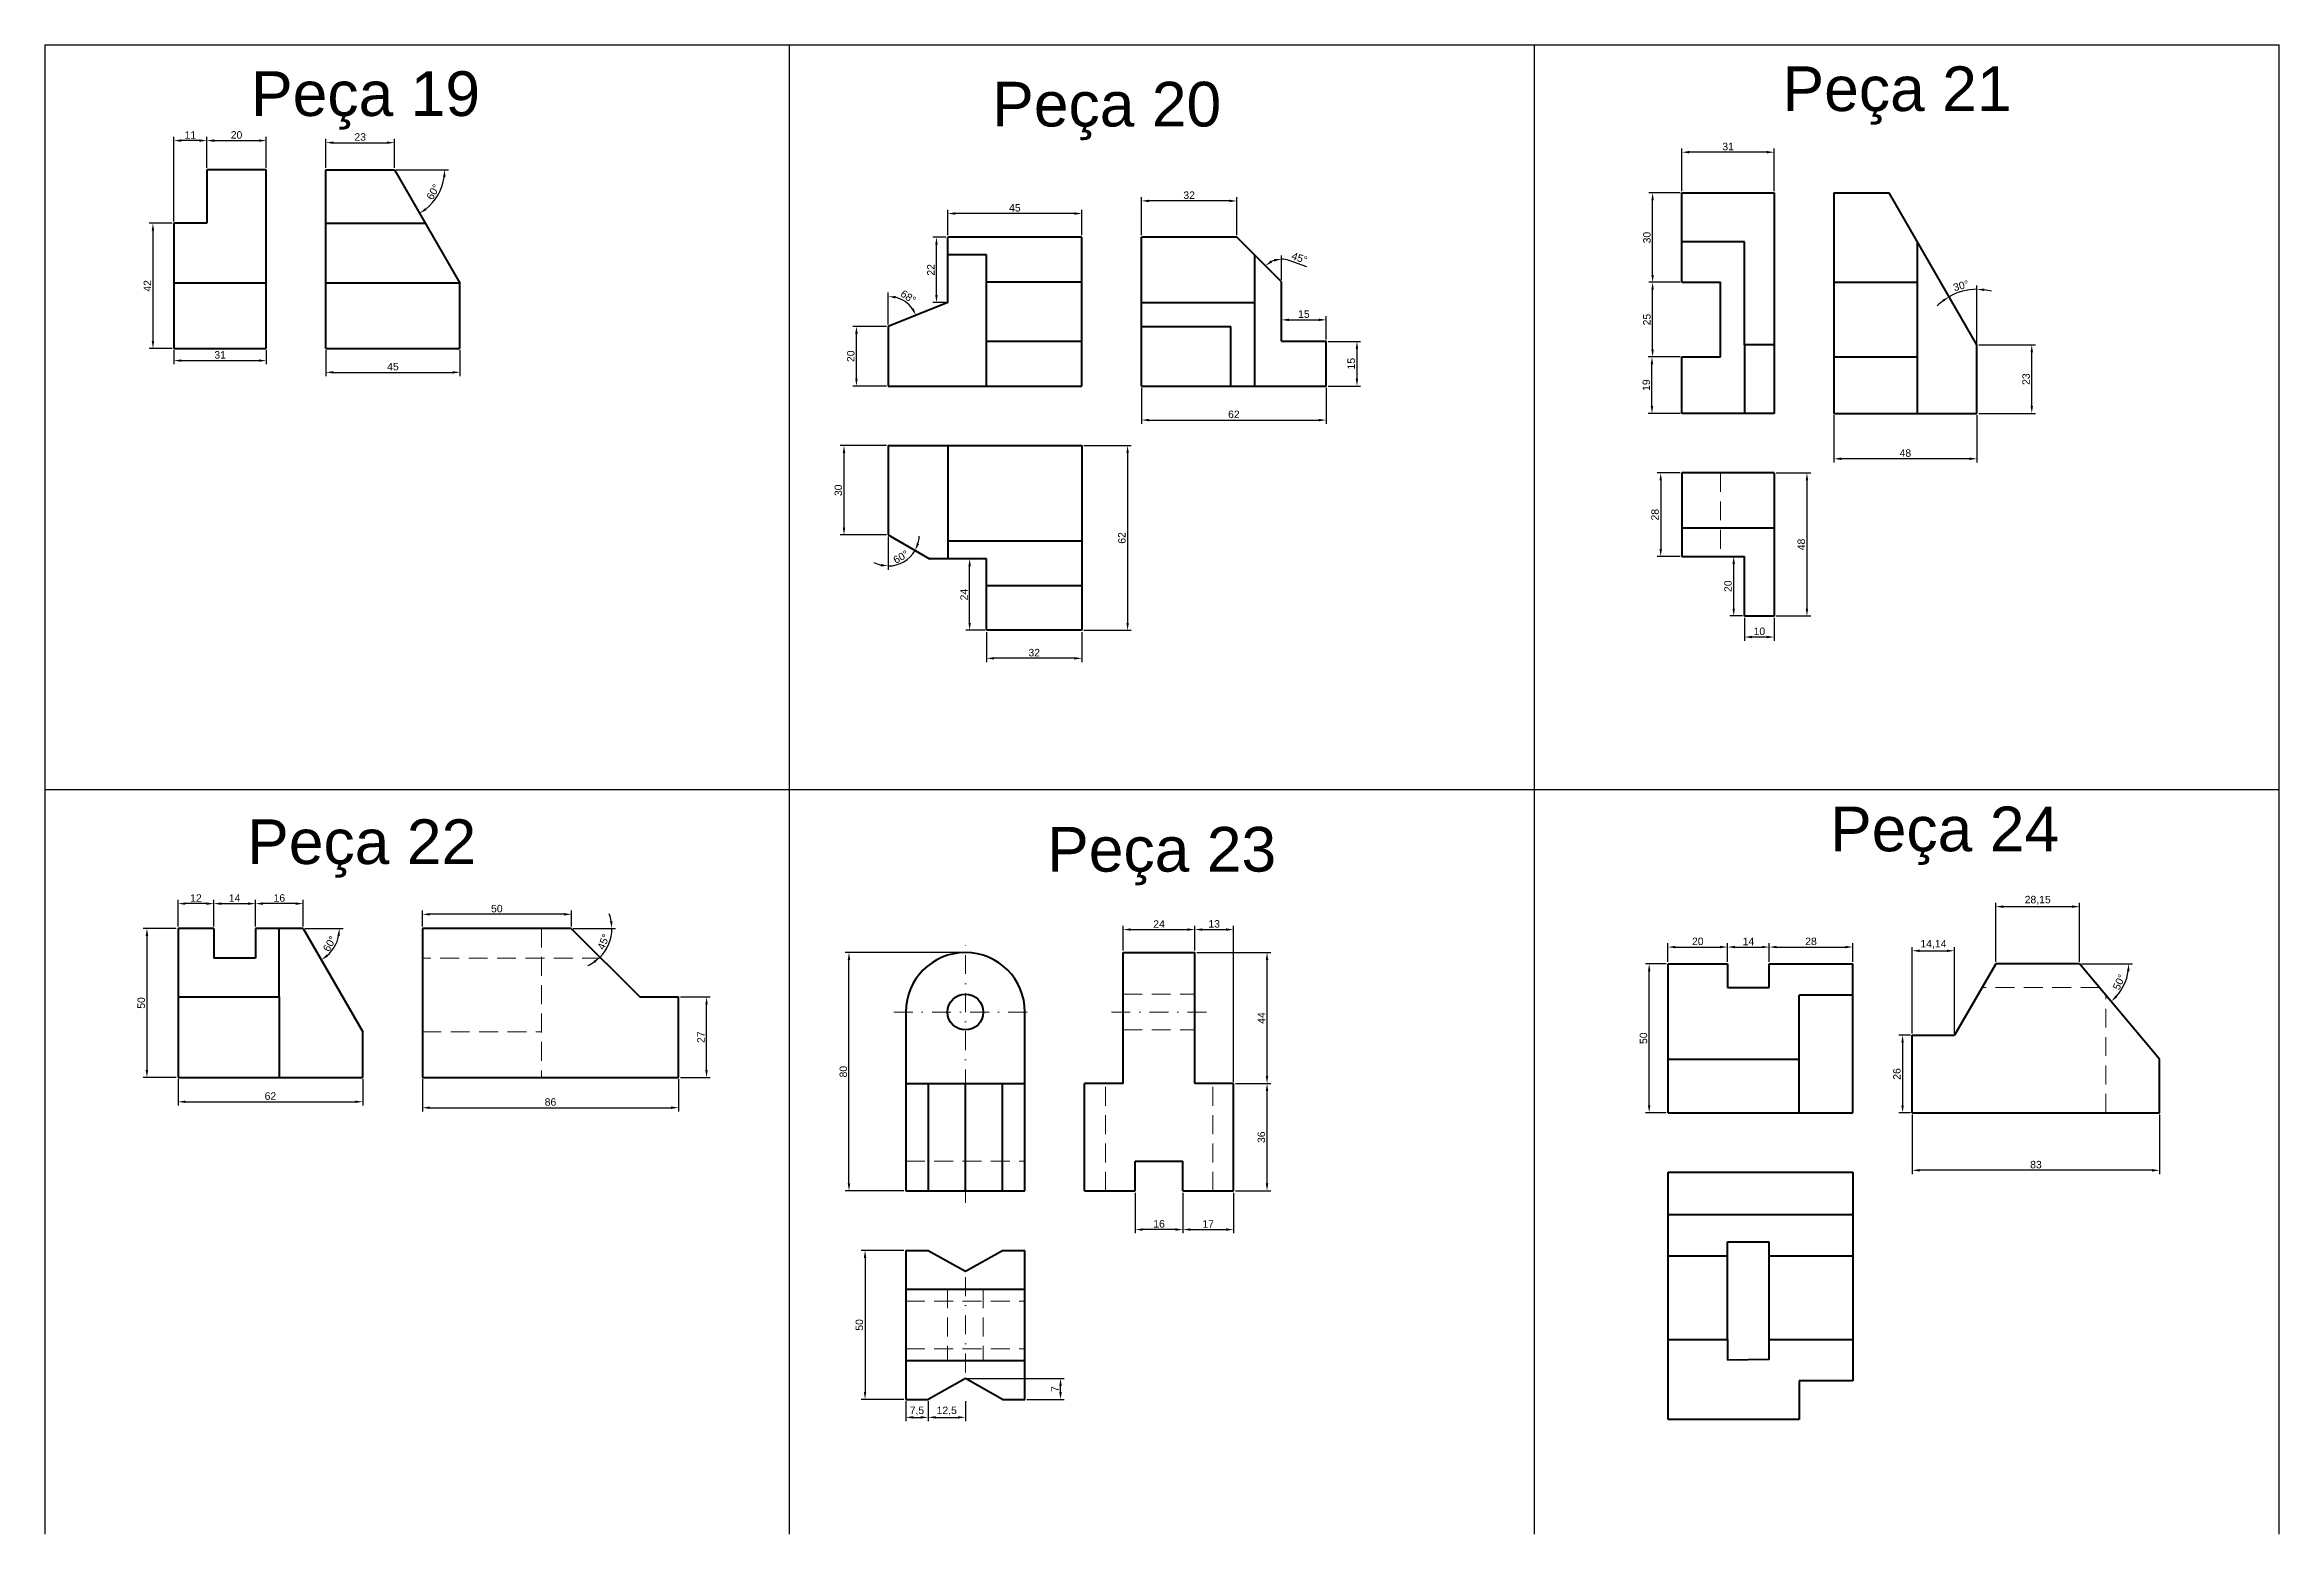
# Model space of a CAD drawing. Header units: millimetres. Extents: x 4747 to 5497, y -1036 to 2514.
# Drawn here: x 4747 to 5497, y 514 to 1014 of the extents above; entities that cross this region are included whole.
import ezdxf

# ---------------------------------------------------------------- set-up
doc = ezdxf.new("R2010")
doc.units = ezdxf.units.MM
doc.linetypes.add('DASHDOT2', pattern=[12.7, 6.35, -3.175, 0, -3.175])
doc.linetypes.add('DASHED2', pattern=[9.525, 6.35, -3.175])
for name, color, linetype, lineweight in [('Cotas', 6, 'Continuous', 20), ('Linha de Centro', 20, 'DASHDOT2', 20), ('Outline', 7, 'Continuous', 40)]:
    doc.layers.add(name, color=color, linetype=linetype, lineweight=lineweight)
doc.layers.add('Linha Tracejada', color=131, linetype='DASHED2', lineweight=20, plot=False)
doc.styles.get("Standard").update_dxf_attribs({"font": 'arial.ttf'})
doc.dimstyles.new('ISO-25', dxfattribs={"dimtxt": 2.5, "dimasz": 2.5, "dimexe": 1.25, "dimexo": 0.625, "dimtad": 1, "dimtxsty": 'Standard', "dimcen": 2.5, "dimadec": 0, "dimazin": 0, "dimtfac": 1, "dimtmove": 0, "dimatfit": 3, "dimfxl": 1, "dimarcsym": 0})

msp = doc.modelspace()

# ---------------------------------------------------------------- texts
at = {"layer": 'Outline', "char_height": 15, "attachment_point": 1}
for s, insert in [('Peça 19', (4816.737, 1004.844)), ('Peça 21', (5330.747, 1006.499)), ('Peça 20', (5065.489, 1001.316)), ('Peça 24', (5346.712, 758.032)), ('Peça 22', (4815.431, 753.754)), ('Peça 23', (5083.928, 751.208))]:
    msp.add_mtext_dynamic_manual_height_columns(s, width=109.36013, gutter_width=12.5, heights=[0], dxfattribs=dict(at, insert=insert))

# ---------------------------------------------------------------- blocks, each defined once
blk = doc.blocks.new('*D212')
at = {"layer": 'Cotas', "color": 0, "lineweight": -2, "transparency": 16777216}
for p, q in [((4791.61, 717.13), (4780.55, 717.13)), ((4781.8, 714.63), (4781.8, 669.63)), ((4791.61, 667.13), (4780.55, 667.13))]:
    blk.add_line(p, q, dxfattribs=at)
at = {"layer": 'Cotas', "color": 0, "transparency": 16777216}
for points in [[(4781.38, 714.63), (4782.22, 714.63), (4781.8, 717.13)], [(4781.38, 669.63), (4782.22, 669.63), (4781.8, 667.13)]]:
    blk.add_solid(points, dxfattribs=at)
at = {"layer": 'Defpoints', "color": 0, "transparency": 16777216}
for p in [(4792.24, 717.13), (4781.8, 667.13), (4792.24, 667.13)]:
    blk.add_point(p, dxfattribs=at)
at = {"layer": 'Cotas', "color": 0, "transparency": 16777216, "insert": (4779.9, 692.13), "char_height": 2.5, "attachment_point": 5, "rotation": 90}
blk.add_mtext('50', dxfattribs=at)
blk = doc.blocks.new('*D213')
at = {"layer": 'Cotas', "color": 0, "lineweight": -2, "transparency": 16777216}
for p, q in [((4792.24, 717.75), (4792.24, 726.71)), ((4801.74, 725.46), (4794.74, 725.46)), ((4804.24, 717.75), (4804.24, 726.71))]:
    blk.add_line(p, q, dxfattribs=at)
at = {"layer": 'Cotas', "color": 0, "transparency": 16777216}
for points in [[(4794.74, 725.88), (4794.74, 725.05), (4792.24, 725.46)], [(4801.74, 725.88), (4801.74, 725.05), (4804.24, 725.46)]]:
    blk.add_solid(points, dxfattribs=at)
at = {"layer": 'Defpoints', "color": 0, "transparency": 16777216}
for p in [(4792.24, 725.46), (4792.24, 717.13), (4804.24, 717.13)]:
    blk.add_point(p, dxfattribs=at)
at = {"layer": 'Cotas', "color": 0, "transparency": 16777216, "insert": (4798.24, 727.34), "char_height": 2.5, "attachment_point": 5}
blk.add_mtext('12', dxfattribs=at)
blk = doc.blocks.new('*D214')
at = {"layer": 'Cotas', "color": 0, "lineweight": -2, "transparency": 16777216}
for p, q in [((4804.24, 717.75), (4804.24, 726.71)), ((4806.74, 725.46), (4815.74, 725.46)), ((4818.24, 717.75), (4818.24, 726.71))]:
    blk.add_line(p, q, dxfattribs=at)
at = {"layer": 'Cotas', "color": 0, "transparency": 16777216}
for points in [[(4806.74, 725.88), (4806.74, 725.05), (4804.24, 725.46)], [(4815.74, 725.88), (4815.74, 725.05), (4818.24, 725.46)]]:
    blk.add_solid(points, dxfattribs=at)
at = {"layer": 'Defpoints', "color": 0, "transparency": 16777216}
for p in [(4818.24, 725.46), (4804.24, 717.13), (4818.24, 717.13)]:
    blk.add_point(p, dxfattribs=at)
at = {"layer": 'Cotas', "color": 0, "transparency": 16777216, "insert": (4811.24, 727.34), "char_height": 2.5, "attachment_point": 5}
blk.add_mtext('14', dxfattribs=at)
blk = doc.blocks.new('*D215')
at = {"layer": 'Cotas', "color": 0, "lineweight": -2, "transparency": 16777216}
for p, q in [((4818.24, 717.75), (4818.24, 726.71)), ((4831.74, 725.46), (4820.74, 725.46)), ((4834.24, 717.75), (4834.24, 726.71))]:
    blk.add_line(p, q, dxfattribs=at)
at = {"layer": 'Cotas', "color": 0, "transparency": 16777216}
for points in [[(4820.74, 725.88), (4820.74, 725.05), (4818.24, 725.46)], [(4831.74, 725.88), (4831.74, 725.05), (4834.24, 725.46)]]:
    blk.add_solid(points, dxfattribs=at)
at = {"layer": 'Defpoints', "color": 0, "transparency": 16777216}
for p in [(4818.24, 725.46), (4818.24, 717.13), (4834.24, 717.13)]:
    blk.add_point(p, dxfattribs=at)
at = {"layer": 'Cotas', "color": 0, "transparency": 16777216, "insert": (4826.24, 727.36), "char_height": 2.5, "attachment_point": 5}
blk.add_mtext('16', dxfattribs=at)
blk = doc.blocks.new('*D216')
at = {"layer": 'Cotas', "color": 0, "lineweight": -2, "transparency": 16777216}
blk.add_line((4834.86, 717.13), (4847.65, 717.13), dxfattribs=at)
blk.add_arc((4834.24, 717.13), 12.16, 311.80009, 348.19991, dxfattribs=at)
at = {"layer": 'Cotas', "color": 0, "transparency": 16777216}
for points in [[(4845.73, 714.68), (4846.55, 714.6), (4846.4, 717.13)], [(4842.59, 707.72), (4842.1, 708.4), (4840.32, 706.6)]]:
    blk.add_solid(points, dxfattribs=at)
at = {"layer": 'Defpoints', "color": 0, "transparency": 16777216}
for p in [(4818.24, 717.13), (4834.24, 717.13), (4834.24, 717.13), (4843.55, 709.31), (4854.24, 682.49)]:
    blk.add_point(p, dxfattribs=at)
at = {"layer": 'Cotas', "color": 0, "transparency": 16777216, "insert": (4843.12, 712), "char_height": 2.5, "attachment_point": 5, "rotation": 60}
blk.add_mtext('60°', dxfattribs=at)
blk = doc.blocks.new('*D217')
at = {"layer": 'Cotas', "color": 0, "lineweight": -2, "transparency": 16777216}
for p, q in [((4792.24, 666.5), (4792.24, 657.71)), ((4854.24, 666.5), (4854.24, 657.71)), ((4794.74, 658.96), (4851.74, 658.96))]:
    blk.add_line(p, q, dxfattribs=at)
at = {"layer": 'Cotas', "color": 0, "transparency": 16777216}
for points in [[(4794.74, 659.37), (4794.74, 658.54), (4792.24, 658.96)], [(4851.74, 659.37), (4851.74, 658.54), (4854.24, 658.96)]]:
    blk.add_solid(points, dxfattribs=at)
at = {"layer": 'Defpoints', "color": 0, "transparency": 16777216}
for p in [(4792.24, 667.13), (4854.24, 667.13), (4854.24, 658.96)]:
    blk.add_point(p, dxfattribs=at)
at = {"layer": 'Cotas', "color": 0, "transparency": 16777216, "insert": (4823.24, 660.86), "char_height": 2.5, "attachment_point": 5}
blk.add_mtext('62', dxfattribs=at)
blk = doc.blocks.new('*D218')
at = {"layer": 'Cotas', "color": 0, "lineweight": -2, "transparency": 16777216}
for p, q in [((4874.24, 717.75), (4874.24, 723.13)), ((4921.74, 721.88), (4876.74, 721.88)), ((4924.24, 717.75), (4924.24, 723.13))]:
    blk.add_line(p, q, dxfattribs=at)
at = {"layer": 'Cotas', "color": 0, "transparency": 16777216}
for points in [[(4876.74, 722.3), (4876.74, 721.46), (4874.24, 721.88)], [(4921.74, 722.3), (4921.74, 721.46), (4924.24, 721.88)]]:
    blk.add_solid(points, dxfattribs=at)
at = {"layer": 'Defpoints', "color": 0, "transparency": 16777216}
for p in [(4874.24, 721.88), (4874.24, 717.13), (4924.24, 717.13)]:
    blk.add_point(p, dxfattribs=at)
at = {"layer": 'Cotas', "color": 0, "transparency": 16777216, "insert": (4899.24, 723.78), "char_height": 2.5, "attachment_point": 5}
blk.add_mtext('50', dxfattribs=at)
blk = doc.blocks.new('*D219')
at = {"layer": 'Cotas', "color": 0, "lineweight": -2, "transparency": 16777216}
for p, q in [((4874.24, 666.5), (4874.24, 655.71)), ((4960.24, 666.5), (4960.24, 655.71)), ((4876.74, 656.96), (4957.74, 656.96))]:
    blk.add_line(p, q, dxfattribs=at)
at = {"layer": 'Cotas', "color": 0, "transparency": 16777216}
for points in [[(4876.74, 657.38), (4876.74, 656.55), (4874.24, 656.96)], [(4957.74, 657.38), (4957.74, 656.55), (4960.24, 656.96)]]:
    blk.add_solid(points, dxfattribs=at)
at = {"layer": 'Defpoints', "color": 0, "transparency": 16777216}
for p in [(4874.24, 667.13), (4960.24, 667.13), (4960.24, 656.96)]:
    blk.add_point(p, dxfattribs=at)
at = {"layer": 'Cotas', "color": 0, "transparency": 16777216, "insert": (4917.24, 658.87), "char_height": 2.5, "attachment_point": 5}
blk.add_mtext('86', dxfattribs=at)
blk = doc.blocks.new('*D222')
at = {"layer": 'Cotas', "color": 0, "lineweight": -2, "transparency": 16777216}
blk.add_line((4924.86, 717.13), (4939.09, 717.13), dxfattribs=at)
for start, end in [(10.54297, 21.08594), (315, 360), (293.91406, 304.45703)]:
    blk.add_arc((4924.24, 717.13), 13.61, start, end, dxfattribs=at)
at = {"layer": 'Cotas', "color": 0, "transparency": 16777216}
for points in [[(4938.03, 719.66), (4937.2, 719.58), (4937.84, 717.13)], [(4931.67, 706.23), (4932.2, 705.59), (4933.86, 707.51)]]:
    blk.add_solid(points, dxfattribs=at)
at = {"layer": 'Defpoints', "color": 0, "transparency": 16777216}
for p in [(4874.24, 717.13), (4924.24, 717.13), (4924.24, 717.13), (4936.02, 710.32), (4947.24, 694.13)]:
    blk.add_point(p, dxfattribs=at)
at = {"layer": 'Cotas', "color": 0, "transparency": 16777216, "insert": (4935.05, 712.65), "char_height": 2.5, "attachment_point": 5, "rotation": 67.5}
blk.add_mtext('45°', dxfattribs=at)
blk = doc.blocks.new('*D223')
at = {"layer": 'Cotas', "color": 0, "lineweight": -2, "transparency": 16777216}
for p, q in [((4960.86, 694.13), (4970.87, 694.13)), ((4969.62, 669.63), (4969.62, 691.63)), ((4960.86, 667.13), (4970.87, 667.13))]:
    blk.add_line(p, q, dxfattribs=at)
at = {"layer": 'Cotas', "color": 0, "transparency": 16777216}
for points in [[(4969.2, 691.63), (4970.04, 691.63), (4969.62, 694.13)], [(4969.2, 669.63), (4970.04, 669.63), (4969.62, 667.13)]]:
    blk.add_solid(points, dxfattribs=at)
at = {"layer": 'Defpoints', "color": 0, "transparency": 16777216}
for p in [(4960.24, 694.13), (4969.62, 694.13), (4960.24, 667.13)]:
    blk.add_point(p, dxfattribs=at)
at = {"layer": 'Cotas', "color": 0, "transparency": 16777216, "insert": (4967.74, 680.63), "char_height": 2.5, "attachment_point": 5, "rotation": 90}
blk.add_mtext('27', dxfattribs=at)
blk = doc.blocks.new('*D224')
at = {"layer": 'Cotas', "color": 0, "lineweight": -2, "transparency": 16777216}
for p, q in [((5055.87, 709.06), (5016.18, 709.06)), ((5017.43, 631.56), (5017.43, 706.56)), ((5035.87, 629.06), (5016.18, 629.06))]:
    blk.add_line(p, q, dxfattribs=at)
at = {"layer": 'Cotas', "color": 0, "transparency": 16777216}
for points in [[(5017.01, 706.56), (5017.84, 706.56), (5017.43, 709.06)], [(5017.01, 631.56), (5017.84, 631.56), (5017.43, 629.06)]]:
    blk.add_solid(points, dxfattribs=at)
at = {"layer": 'Defpoints', "color": 0, "transparency": 16777216}
for p in [(5017.43, 709.06), (5056.49, 709.06), (5036.49, 629.06)]:
    blk.add_point(p, dxfattribs=at)
at = {"layer": 'Cotas', "color": 0, "transparency": 16777216, "insert": (5015.53, 669.06), "char_height": 2.5, "attachment_point": 5, "rotation": 90}
blk.add_mtext('80', dxfattribs=at)
blk = doc.blocks.new('*D225')
at = {"layer": 'Cotas', "color": 0, "lineweight": -2, "transparency": 16777216}
for p, q in [((5147.12, 665.06), (5158.99, 665.06)), ((5157.74, 631.56), (5157.74, 662.56)), ((5147.12, 629.06), (5158.99, 629.06))]:
    blk.add_line(p, q, dxfattribs=at)
at = {"layer": 'Cotas', "color": 0, "transparency": 16777216}
for points in [[(5157.32, 662.56), (5158.15, 662.56), (5157.74, 665.06)], [(5157.32, 631.56), (5158.15, 631.56), (5157.74, 629.06)]]:
    blk.add_solid(points, dxfattribs=at)
at = {"layer": 'Defpoints', "color": 0, "transparency": 16777216}
for p in [(5146.49, 665.06), (5157.74, 665.06), (5146.49, 629.06)]:
    blk.add_point(p, dxfattribs=at)
at = {"layer": 'Cotas', "color": 0, "transparency": 16777216, "insert": (5155.84, 647.06), "char_height": 2.5, "attachment_point": 5, "rotation": 90}
blk.add_mtext('36', dxfattribs=at)
blk = doc.blocks.new('*D226')
at = {"layer": 'Cotas', "color": 0, "lineweight": -2, "transparency": 16777216}
for p, q in [((5109.49, 709.69), (5109.49, 718)), ((5111.99, 716.75), (5130.99, 716.75)), ((5133.49, 709.69), (5133.49, 718))]:
    blk.add_line(p, q, dxfattribs=at)
at = {"layer": 'Cotas', "color": 0, "transparency": 16777216}
for points in [[(5111.99, 717.17), (5111.99, 716.34), (5109.49, 716.75)], [(5130.99, 717.17), (5130.99, 716.34), (5133.49, 716.75)]]:
    blk.add_solid(points, dxfattribs=at)
at = {"layer": 'Defpoints', "color": 0, "transparency": 16777216}
for p in [(5133.49, 716.75), (5109.49, 709.06), (5133.49, 709.06)]:
    blk.add_point(p, dxfattribs=at)
at = {"layer": 'Cotas', "color": 0, "transparency": 16777216, "insert": (5121.49, 718.63), "char_height": 2.5, "attachment_point": 5}
blk.add_mtext('24', dxfattribs=at)
blk = doc.blocks.new('*D227')
at = {"layer": 'Cotas', "color": 0, "lineweight": -2, "transparency": 16777216}
for p, q in [((5134.12, 709.06), (5158.99, 709.06)), ((5157.74, 667.56), (5157.74, 706.56)), ((5147.12, 665.06), (5158.99, 665.06))]:
    blk.add_line(p, q, dxfattribs=at)
at = {"layer": 'Cotas', "color": 0, "transparency": 16777216}
for points in [[(5157.32, 706.56), (5158.15, 706.56), (5157.74, 709.06)], [(5157.32, 667.56), (5158.15, 667.56), (5157.74, 665.06)]]:
    blk.add_solid(points, dxfattribs=at)
at = {"layer": 'Defpoints', "color": 0, "transparency": 16777216}
for p in [(5133.49, 709.06), (5157.74, 709.06), (5146.49, 665.06)]:
    blk.add_point(p, dxfattribs=at)
at = {"layer": 'Cotas', "color": 0, "transparency": 16777216, "insert": (5155.86, 687.06), "char_height": 2.5, "attachment_point": 5, "rotation": 90}
blk.add_mtext('44', dxfattribs=at)
blk = doc.blocks.new('*D228')
at = {"layer": 'Cotas', "color": 0, "lineweight": -2, "transparency": 16777216}
for p, q in [((5133.49, 709.69), (5133.49, 718)), ((5135.99, 716.75), (5143.99, 716.75)), ((5146.49, 665.69), (5146.49, 718))]:
    blk.add_line(p, q, dxfattribs=at)
at = {"layer": 'Cotas', "color": 0, "transparency": 16777216}
for points in [[(5135.99, 717.17), (5135.99, 716.34), (5133.49, 716.75)], [(5143.99, 717.17), (5143.99, 716.34), (5146.49, 716.75)]]:
    blk.add_solid(points, dxfattribs=at)
at = {"layer": 'Defpoints', "color": 0, "transparency": 16777216}
for p in [(5146.49, 716.75), (5133.49, 709.06), (5146.49, 665.06)]:
    blk.add_point(p, dxfattribs=at)
at = {"layer": 'Cotas', "color": 0, "transparency": 16777216, "insert": (5139.99, 718.65), "char_height": 2.5, "attachment_point": 5}
blk.add_mtext('13', dxfattribs=at)
blk = doc.blocks.new('*D229')
at = {"layer": 'Cotas', "color": 0, "lineweight": -2, "transparency": 16777216}
for p, q in [((5129.49, 628.44), (5129.49, 614.81)), ((5146.49, 628.44), (5146.49, 614.81)), ((5131.99, 616.06), (5143.99, 616.06))]:
    blk.add_line(p, q, dxfattribs=at)
at = {"layer": 'Cotas', "color": 0, "transparency": 16777216}
for points in [[(5131.99, 616.48), (5131.99, 615.65), (5129.49, 616.06)], [(5143.99, 616.48), (5143.99, 615.65), (5146.49, 616.06)]]:
    blk.add_solid(points, dxfattribs=at)
at = {"layer": 'Defpoints', "color": 0, "transparency": 16777216}
for p in [(5129.49, 629.06), (5146.49, 629.06), (5146.49, 616.06)]:
    blk.add_point(p, dxfattribs=at)
at = {"layer": 'Cotas', "color": 0, "transparency": 16777216, "insert": (5137.99, 617.94), "char_height": 2.5, "attachment_point": 5}
blk.add_mtext('17', dxfattribs=at)
blk = doc.blocks.new('*D230')
at = {"layer": 'Cotas', "color": 0, "lineweight": -2, "transparency": 16777216}
for p, q in [((5113.49, 628.44), (5113.49, 614.81)), ((5129.49, 628.44), (5129.49, 614.81)), ((5126.99, 616.06), (5115.99, 616.06))]:
    blk.add_line(p, q, dxfattribs=at)
at = {"layer": 'Cotas', "color": 0, "transparency": 16777216}
for points in [[(5115.99, 616.48), (5115.99, 615.65), (5113.49, 616.06)], [(5126.99, 616.48), (5126.99, 615.65), (5129.49, 616.06)]]:
    blk.add_solid(points, dxfattribs=at)
at = {"layer": 'Defpoints', "color": 0, "transparency": 16777216}
for p in [(5113.49, 629.06), (5129.49, 629.06), (5113.49, 616.06)]:
    blk.add_point(p, dxfattribs=at)
at = {"layer": 'Cotas', "color": 0, "transparency": 16777216, "insert": (5121.49, 617.96), "char_height": 2.5, "attachment_point": 5}
blk.add_mtext('16', dxfattribs=at)
blk = doc.blocks.new('*D231')
at = {"layer": 'Cotas', "color": 0, "lineweight": -2, "transparency": 16777216}
for p, q in [((5035.87, 609.06), (5021.57, 609.06)), ((5022.82, 606.56), (5022.82, 561.56)), ((5035.87, 559.06), (5021.57, 559.06))]:
    blk.add_line(p, q, dxfattribs=at)
at = {"layer": 'Cotas', "color": 0, "transparency": 16777216}
for points in [[(5022.4, 606.56), (5023.24, 606.56), (5022.82, 609.06)], [(5022.4, 561.56), (5023.24, 561.56), (5022.82, 559.06)]]:
    blk.add_solid(points, dxfattribs=at)
at = {"layer": 'Defpoints', "color": 0, "transparency": 16777216}
for p in [(5036.49, 609.06), (5022.82, 559.06), (5036.49, 559.06)]:
    blk.add_point(p, dxfattribs=at)
at = {"layer": 'Cotas', "color": 0, "transparency": 16777216, "insert": (5020.92, 584.06), "char_height": 2.5, "attachment_point": 5, "rotation": 90}
blk.add_mtext('50', dxfattribs=at)
blk = doc.blocks.new('*D232')
at = {"layer": 'Cotas', "color": 0, "lineweight": -2, "transparency": 16777216}
for p, q in [((5036.49, 558.44), (5036.49, 551.78)), ((5043.99, 558.44), (5043.99, 551.78)), ((5038.99, 553.03), (5041.49, 553.03))]:
    blk.add_line(p, q, dxfattribs=at)
at = {"layer": 'Cotas', "color": 0, "transparency": 16777216}
for points in [[(5038.99, 553.44), (5038.99, 552.61), (5036.49, 553.03)], [(5041.49, 553.44), (5041.49, 552.61), (5043.99, 553.03)]]:
    blk.add_solid(points, dxfattribs=at)
at = {"layer": 'Defpoints', "color": 0, "transparency": 16777216}
for p in [(5036.49, 559.06), (5043.99, 559.06), (5043.99, 553.03)]:
    blk.add_point(p, dxfattribs=at)
at = {"layer": 'Cotas', "color": 0, "transparency": 16777216, "insert": (5040.24, 555.15), "char_height": 2.5, "attachment_point": 5}
blk.add_mtext('7,5', dxfattribs=at)
blk = doc.blocks.new('*D234')
at = {"layer": 'Cotas', "color": 0, "lineweight": -2, "transparency": 16777216}
for p, q in [((5057.12, 566.06), (5089.68, 566.06)), ((5088.43, 561.56), (5088.43, 563.56)), ((5077.12, 559.06), (5089.68, 559.06))]:
    blk.add_line(p, q, dxfattribs=at)
at = {"layer": 'Cotas', "color": 0, "transparency": 16777216}
for points in [[(5088.01, 563.56), (5088.84, 563.56), (5088.43, 566.06)], [(5088.01, 561.56), (5088.84, 561.56), (5088.43, 559.06)]]:
    blk.add_solid(points, dxfattribs=at)
at = {"layer": 'Defpoints', "color": 0, "transparency": 16777216}
for p in [(5056.49, 566.06), (5088.43, 566.06), (5076.49, 559.06)]:
    blk.add_point(p, dxfattribs=at)
at = {"layer": 'Cotas', "color": 0, "transparency": 16777216, "insert": (5086.55, 562.56), "char_height": 2.5, "attachment_point": 5, "rotation": 90}
blk.add_mtext('7', dxfattribs=at)
blk = doc.blocks.new('*D235')
at = {"layer": 'Cotas', "color": 0, "lineweight": -2, "transparency": 16777216}
for p, q in [((5043.99, 558.44), (5043.99, 551.78)), ((5056.49, 558.44), (5056.49, 551.78)), ((5046.49, 553.03), (5053.99, 553.03))]:
    blk.add_line(p, q, dxfattribs=at)
at = {"layer": 'Cotas', "color": 0, "transparency": 16777216}
for points in [[(5046.49, 553.44), (5046.49, 552.61), (5043.99, 553.03)], [(5053.99, 553.44), (5053.99, 552.61), (5056.49, 553.03)]]:
    blk.add_solid(points, dxfattribs=at)
at = {"layer": 'Defpoints', "color": 0, "transparency": 16777216}
for p in [(5043.99, 559.06), (5056.49, 559.06), (5056.49, 553.03)]:
    blk.add_point(p, dxfattribs=at)
at = {"layer": 'Cotas', "color": 0, "transparency": 16777216, "insert": (5050.24, 555.15), "char_height": 2.5, "attachment_point": 5}
blk.add_mtext('12,5', dxfattribs=at)
blk = doc.blocks.new('*D236')
at = {"layer": 'Cotas', "color": 0, "lineweight": -2, "transparency": 16777216}
for p, q in [((5291.69, 705.28), (5284.74, 705.28)), ((5285.99, 657.78), (5285.99, 702.78)), ((5291.69, 655.28), (5284.74, 655.28))]:
    blk.add_line(p, q, dxfattribs=at)
at = {"layer": 'Cotas', "color": 0, "transparency": 16777216}
for points in [[(5285.58, 702.78), (5286.41, 702.78), (5285.99, 705.28)], [(5285.58, 657.78), (5286.41, 657.78), (5285.99, 655.28)]]:
    blk.add_solid(points, dxfattribs=at)
at = {"layer": 'Defpoints', "color": 0, "transparency": 16777216}
for p in [(5285.99, 705.28), (5292.31, 705.28), (5292.31, 655.28)]:
    blk.add_point(p, dxfattribs=at)
at = {"layer": 'Cotas', "color": 0, "transparency": 16777216, "insert": (5284.09, 680.28), "char_height": 2.5, "attachment_point": 5, "rotation": 90}
blk.add_mtext('50', dxfattribs=at)
blk = doc.blocks.new('*D237')
at = {"layer": 'Cotas', "color": 0, "lineweight": -2, "transparency": 16777216}
for p, q in [((5292.31, 705.9), (5292.31, 712.14)), ((5294.81, 710.89), (5309.81, 710.89)), ((5312.31, 705.9), (5312.31, 712.14))]:
    blk.add_line(p, q, dxfattribs=at)
at = {"layer": 'Cotas', "color": 0, "transparency": 16777216}
for points in [[(5294.81, 711.31), (5294.81, 710.48), (5292.31, 710.89)], [(5309.81, 711.31), (5309.81, 710.48), (5312.31, 710.89)]]:
    blk.add_solid(points, dxfattribs=at)
at = {"layer": 'Defpoints', "color": 0, "transparency": 16777216}
for p in [(5292.31, 705.28), (5312.31, 710.89), (5312.31, 705.28)]:
    blk.add_point(p, dxfattribs=at)
at = {"layer": 'Cotas', "color": 0, "transparency": 16777216, "insert": (5302.31, 712.79), "char_height": 2.5, "attachment_point": 5}
blk.add_mtext('20', dxfattribs=at)
blk = doc.blocks.new('*D238')
at = {"layer": 'Cotas', "color": 0, "lineweight": -2, "transparency": 16777216}
for p, q in [((5312.31, 705.9), (5312.31, 712.14)), ((5314.81, 710.89), (5323.81, 710.89)), ((5326.31, 705.9), (5326.31, 712.14))]:
    blk.add_line(p, q, dxfattribs=at)
at = {"layer": 'Cotas', "color": 0, "transparency": 16777216}
for points in [[(5314.81, 711.31), (5314.81, 710.48), (5312.31, 710.89)], [(5323.81, 711.31), (5323.81, 710.48), (5326.31, 710.89)]]:
    blk.add_solid(points, dxfattribs=at)
at = {"layer": 'Defpoints', "color": 0, "transparency": 16777216}
for p in [(5312.31, 705.28), (5326.31, 710.89), (5326.31, 705.28)]:
    blk.add_point(p, dxfattribs=at)
at = {"layer": 'Cotas', "color": 0, "transparency": 16777216, "insert": (5319.31, 712.77), "char_height": 2.5, "attachment_point": 5}
blk.add_mtext('14', dxfattribs=at)
blk = doc.blocks.new('*D239')
at = {"layer": 'Cotas', "color": 0, "lineweight": -2, "transparency": 16777216}
for p, q in [((5326.31, 705.9), (5326.31, 712.14)), ((5328.81, 710.89), (5351.81, 710.89)), ((5354.31, 705.9), (5354.31, 712.14))]:
    blk.add_line(p, q, dxfattribs=at)
at = {"layer": 'Cotas', "color": 0, "transparency": 16777216}
for points in [[(5328.81, 711.31), (5328.81, 710.48), (5326.31, 710.89)], [(5351.81, 711.31), (5351.81, 710.48), (5354.31, 710.89)]]:
    blk.add_solid(points, dxfattribs=at)
at = {"layer": 'Defpoints', "color": 0, "transparency": 16777216}
for p in [(5326.31, 705.28), (5354.31, 710.89), (5354.31, 705.28)]:
    blk.add_point(p, dxfattribs=at)
at = {"layer": 'Cotas', "color": 0, "transparency": 16777216, "insert": (5340.31, 712.79), "char_height": 2.5, "attachment_point": 5}
blk.add_mtext('28', dxfattribs=at)
blk = doc.blocks.new('*D240')
at = {"layer": 'Cotas', "color": 0, "lineweight": -2, "transparency": 16777216}
for p, q in [((5402.31, 705.9), (5402.31, 725.71)), ((5404.81, 724.46), (5427.96, 724.46)), ((5430.46, 705.9), (5430.46, 725.71))]:
    blk.add_line(p, q, dxfattribs=at)
at = {"layer": 'Cotas', "color": 0, "transparency": 16777216}
for points in [[(5404.81, 724.87), (5404.81, 724.04), (5402.31, 724.46)], [(5427.96, 724.87), (5427.96, 724.04), (5430.46, 724.46)]]:
    blk.add_solid(points, dxfattribs=at)
at = {"layer": 'Defpoints', "color": 0, "transparency": 16777216}
for p in [(5430.46, 724.46), (5402.31, 705.28), (5430.46, 705.28)]:
    blk.add_point(p, dxfattribs=at)
at = {"layer": 'Cotas', "color": 0, "transparency": 16777216, "insert": (5416.39, 726.59), "char_height": 2.5, "attachment_point": 5}
blk.add_mtext('28,15', dxfattribs=at)
blk = doc.blocks.new('*D243')
at = {"layer": 'Cotas', "color": 0, "lineweight": -2, "transparency": 16777216}
blk.add_line((5431.09, 705.28), (5448.23, 705.28), dxfattribs=at)
blk.add_arc((5430.46, 705.28), 16.51, 318.68305, 351.31695, dxfattribs=at)
at = {"layer": 'Cotas', "color": 0, "transparency": 16777216}
for points in [[(5446.37, 702.82), (5447.2, 702.76), (5446.98, 705.28)], [(5443.16, 694.08), (5442.57, 694.68), (5441.08, 692.63)]]:
    blk.add_solid(points, dxfattribs=at)
at = {"layer": 'Defpoints', "color": 0, "transparency": 16777216}
for p in [(5402.31, 705.28), (5430.46, 705.28), (5430.46, 705.28), (5444.26, 696.21), (5457.31, 673.28)]:
    blk.add_point(p, dxfattribs=at)
at = {"layer": 'Cotas', "color": 0, "transparency": 16777216, "insert": (5443.71, 699.11), "char_height": 2.5, "attachment_point": 5, "rotation": 65}
blk.add_mtext('50°', dxfattribs=at)
blk = doc.blocks.new('*D244')
at = {"layer": 'Cotas', "color": 0, "lineweight": -2, "transparency": 16777216}
for p, q in [((5373.69, 681.28), (5369.79, 681.28)), ((5371.04, 678.78), (5371.04, 657.78)), ((5373.69, 655.28), (5369.79, 655.28))]:
    blk.add_line(p, q, dxfattribs=at)
at = {"layer": 'Cotas', "color": 0, "transparency": 16777216}
for points in [[(5370.63, 678.78), (5371.46, 678.78), (5371.04, 681.28)], [(5370.63, 657.78), (5371.46, 657.78), (5371.04, 655.28)]]:
    blk.add_solid(points, dxfattribs=at)
at = {"layer": 'Defpoints', "color": 0, "transparency": 16777216}
for p in [(5374.31, 681.28), (5371.04, 655.28), (5374.31, 655.28)]:
    blk.add_point(p, dxfattribs=at)
at = {"layer": 'Cotas', "color": 0, "transparency": 16777216, "insert": (5369.14, 668.28), "char_height": 2.5, "attachment_point": 5, "rotation": 90}
blk.add_mtext('26', dxfattribs=at)
blk = doc.blocks.new('*D245')
at = {"layer": 'Cotas', "color": 0, "lineweight": -2, "transparency": 16777216}
for p, q in [((5374.31, 654.65), (5374.31, 634.7)), ((5457.31, 654.65), (5457.31, 634.7)), ((5454.81, 635.95), (5376.81, 635.95))]:
    blk.add_line(p, q, dxfattribs=at)
at = {"layer": 'Cotas', "color": 0, "transparency": 16777216}
for points in [[(5376.81, 636.37), (5376.81, 635.53), (5374.31, 635.95)], [(5454.81, 636.37), (5454.81, 635.53), (5457.31, 635.95)]]:
    blk.add_solid(points, dxfattribs=at)
at = {"layer": 'Defpoints', "color": 0, "transparency": 16777216}
for p in [(5374.31, 655.28), (5457.31, 655.28), (5374.31, 635.95)]:
    blk.add_point(p, dxfattribs=at)
at = {"layer": 'Cotas', "color": 0, "transparency": 16777216, "insert": (5415.81, 637.85), "char_height": 2.5, "attachment_point": 5}
blk.add_mtext('83', dxfattribs=at)
blk = doc.blocks.new('*D246')
at = {"layer": 'Cotas', "color": 0, "lineweight": -2, "transparency": 16777216}
for p, q in [((5374.31, 681.9), (5374.31, 710.89)), ((5376.81, 709.64), (5385.96, 709.64)), ((5388.46, 681.9), (5388.46, 710.89))]:
    blk.add_line(p, q, dxfattribs=at)
at = {"layer": 'Cotas', "color": 0, "transparency": 16777216}
for points in [[(5376.81, 710.05), (5376.81, 709.22), (5374.31, 709.64)], [(5385.96, 710.05), (5385.96, 709.22), (5388.46, 709.64)]]:
    blk.add_solid(points, dxfattribs=at)
at = {"layer": 'Defpoints', "color": 0, "transparency": 16777216}
for p in [(5388.46, 709.64), (5374.31, 681.28), (5388.46, 681.28)]:
    blk.add_point(p, dxfattribs=at)
at = {"layer": 'Cotas', "color": 0, "transparency": 16777216, "insert": (5381.39, 711.77), "char_height": 2.5, "attachment_point": 5}
blk.add_mtext('14,14', dxfattribs=at)
blk = doc.blocks.new('*D180')
at = {"layer": 'Cotas', "color": 0, "lineweight": -2, "transparency": 16777216}
for p, q in [((4790.24, 953.81), (4782.57, 953.81)), ((4783.82, 951.31), (4783.82, 914.31)), ((4790.24, 911.81), (4782.57, 911.81))]:
    blk.add_line(p, q, dxfattribs=at)
at = {"layer": 'Cotas', "color": 0, "transparency": 16777216}
for points in [[(4783.4, 951.31), (4784.23, 951.31), (4783.82, 953.81)], [(4783.4, 914.31), (4784.23, 914.31), (4783.82, 911.81)]]:
    blk.add_solid(points, dxfattribs=at)
at = {"layer": 'Defpoints', "color": 0, "transparency": 16777216}
for p in [(4790.87, 953.81), (4783.82, 911.81), (4790.87, 911.81)]:
    blk.add_point(p, dxfattribs=at)
at = {"layer": 'Cotas', "color": 0, "transparency": 16777216, "insert": (4781.94, 932.81), "char_height": 2.5, "attachment_point": 5, "rotation": 90}
blk.add_mtext('42', dxfattribs=at)
blk = doc.blocks.new('*D181')
at = {"layer": 'Cotas', "color": 0, "lineweight": -2, "transparency": 16777216}
for p, q in [((4790.87, 954.44), (4790.87, 982.83)), ((4801.87, 972.44), (4801.87, 982.83)), ((4799.37, 981.58), (4793.37, 981.58))]:
    blk.add_line(p, q, dxfattribs=at)
at = {"layer": 'Cotas', "color": 0, "transparency": 16777216}
for points in [[(4793.37, 982), (4793.37, 981.16), (4790.87, 981.58)], [(4799.37, 982), (4799.37, 981.16), (4801.87, 981.58)]]:
    blk.add_solid(points, dxfattribs=at)
at = {"layer": 'Defpoints', "color": 0, "transparency": 16777216}
for p in [(4790.87, 981.58), (4801.87, 971.81), (4790.87, 953.81)]:
    blk.add_point(p, dxfattribs=at)
at = {"layer": 'Cotas', "color": 0, "transparency": 16777216, "insert": (4796.37, 983.46), "char_height": 2.5, "attachment_point": 5}
blk.add_mtext('11', dxfattribs=at)
blk = doc.blocks.new('*D182')
at = {"layer": 'Cotas', "color": 0, "lineweight": -2, "transparency": 16777216}
for p, q in [((4801.87, 972.44), (4801.87, 982.83)), ((4821.87, 972.44), (4821.87, 982.83)), ((4804.37, 981.58), (4819.37, 981.58))]:
    blk.add_line(p, q, dxfattribs=at)
at = {"layer": 'Cotas', "color": 0, "transparency": 16777216}
for points in [[(4804.37, 982), (4804.37, 981.16), (4801.87, 981.58)], [(4819.37, 982), (4819.37, 981.16), (4821.87, 981.58)]]:
    blk.add_solid(points, dxfattribs=at)
at = {"layer": 'Defpoints', "color": 0, "transparency": 16777216}
for p in [(4821.87, 981.58), (4801.87, 971.81), (4821.87, 971.81)]:
    blk.add_point(p, dxfattribs=at)
at = {"layer": 'Cotas', "color": 0, "transparency": 16777216, "insert": (4811.87, 983.48), "char_height": 2.5, "attachment_point": 5}
blk.add_mtext('20', dxfattribs=at)
blk = doc.blocks.new('*D183')
at = {"layer": 'Cotas', "color": 0, "lineweight": -2, "transparency": 16777216}
for p, q in [((4841.87, 972.44), (4841.87, 982.13)), ((4844.37, 980.88), (4862.37, 980.88)), ((4864.87, 972.44), (4864.87, 982.13))]:
    blk.add_line(p, q, dxfattribs=at)
at = {"layer": 'Cotas', "color": 0, "transparency": 16777216}
for points in [[(4844.37, 981.3), (4844.37, 980.47), (4841.87, 980.88)], [(4862.37, 981.3), (4862.37, 980.47), (4864.87, 980.88)]]:
    blk.add_solid(points, dxfattribs=at)
at = {"layer": 'Defpoints', "color": 0, "transparency": 16777216}
for p in [(4864.87, 980.88), (4841.87, 971.81), (4864.87, 971.81)]:
    blk.add_point(p, dxfattribs=at)
at = {"layer": 'Cotas', "color": 0, "transparency": 16777216, "insert": (4853.37, 982.78), "char_height": 2.5, "attachment_point": 5}
blk.add_mtext('23', dxfattribs=at)
blk = doc.blocks.new('*D184')
at = {"layer": 'Cotas', "color": 0, "lineweight": -2, "transparency": 16777216}
for p, q in [((4790.87, 911.19), (4790.87, 906.49)), ((4793.37, 907.74), (4819.37, 907.74)), ((4821.87, 911.19), (4821.87, 906.49))]:
    blk.add_line(p, q, dxfattribs=at)
at = {"layer": 'Cotas', "color": 0, "transparency": 16777216}
for points in [[(4793.37, 908.15), (4793.37, 907.32), (4790.87, 907.74)], [(4819.37, 908.15), (4819.37, 907.32), (4821.87, 907.74)]]:
    blk.add_solid(points, dxfattribs=at)
at = {"layer": 'Defpoints', "color": 0, "transparency": 16777216}
for p in [(4790.87, 911.81), (4821.87, 911.81), (4821.87, 907.74)]:
    blk.add_point(p, dxfattribs=at)
at = {"layer": 'Cotas', "color": 0, "transparency": 16777216, "insert": (4806.37, 909.64), "char_height": 2.5, "attachment_point": 5}
blk.add_mtext('31', dxfattribs=at)
blk = doc.blocks.new('*D185')
at = {"layer": 'Cotas', "color": 0, "lineweight": -2, "transparency": 16777216}
blk.add_line((4865.49, 971.81), (4883.01, 971.81), dxfattribs=at)
blk.add_arc((4864.87, 971.81), 16.9, 308.48596, 351.51404, dxfattribs=at)
at = {"layer": 'Cotas', "color": 0, "transparency": 16777216}
for points in [[(4881.16, 969.35), (4881.99, 969.29), (4881.76, 971.81)], [(4875.62, 958.24), (4875.15, 958.93), (4873.32, 957.18)]]:
    blk.add_solid(points, dxfattribs=at)
at = {"layer": 'Defpoints', "color": 0, "transparency": 16777216}
for p in [(4841.87, 971.81), (4864.87, 971.81), (4864.87, 971.81), (4877.81, 960.95), (4886.87, 933.71)]:
    blk.add_point(p, dxfattribs=at)
at = {"layer": 'Cotas', "color": 0, "transparency": 16777216, "insert": (4877.85, 964.32), "char_height": 2.5, "attachment_point": 5, "rotation": 60}
blk.add_mtext('60°', dxfattribs=at)
blk = doc.blocks.new('*D186')
at = {"layer": 'Cotas', "color": 0, "lineweight": -2, "transparency": 16777216}
for p, q in [((4841.87, 911.19), (4841.87, 902.54)), ((4886.87, 911.19), (4886.87, 902.54)), ((4844.37, 903.79), (4884.37, 903.79))]:
    blk.add_line(p, q, dxfattribs=at)
at = {"layer": 'Cotas', "color": 0, "transparency": 16777216}
for points in [[(4844.37, 904.21), (4844.37, 903.38), (4841.87, 903.79)], [(4884.37, 904.21), (4884.37, 903.38), (4886.87, 903.79)]]:
    blk.add_solid(points, dxfattribs=at)
at = {"layer": 'Defpoints', "color": 0, "transparency": 16777216}
for p in [(4841.87, 911.81), (4886.87, 911.81), (4886.87, 903.79)]:
    blk.add_point(p, dxfattribs=at)
at = {"layer": 'Cotas', "color": 0, "transparency": 16777216, "insert": (4864.37, 905.69), "char_height": 2.5, "attachment_point": 5}
blk.add_mtext('45', dxfattribs=at)
blk = doc.blocks.new('*D187')
at = {"layer": 'Cotas', "color": 0, "lineweight": -2, "transparency": 16777216}
for p, q in [((5029.97, 919.2), (5018.68, 919.2)), ((5019.93, 901.7), (5019.93, 916.7)), ((5029.97, 899.2), (5018.68, 899.2))]:
    blk.add_line(p, q, dxfattribs=at)
at = {"layer": 'Cotas', "color": 0, "transparency": 16777216}
for points in [[(5019.51, 916.7), (5020.35, 916.7), (5019.93, 919.2)], [(5019.51, 901.7), (5020.35, 901.7), (5019.93, 899.2)]]:
    blk.add_solid(points, dxfattribs=at)
at = {"layer": 'Defpoints', "color": 0, "transparency": 16777216}
for p in [(5019.93, 919.2), (5030.6, 919.2), (5030.6, 899.2)]:
    blk.add_point(p, dxfattribs=at)
at = {"layer": 'Cotas', "color": 0, "transparency": 16777216, "insert": (5018.03, 909.2), "char_height": 2.5, "attachment_point": 5, "rotation": 90}
blk.add_mtext('20', dxfattribs=at)
blk = doc.blocks.new('*D188')
at = {"layer": 'Cotas', "color": 0, "lineweight": -2, "transparency": 16777216}
for p, q in [((5050.6, 949.83), (5050.6, 958.35)), ((5093.1, 957.1), (5053.1, 957.1)), ((5095.6, 949.83), (5095.6, 958.35))]:
    blk.add_line(p, q, dxfattribs=at)
at = {"layer": 'Cotas', "color": 0, "transparency": 16777216}
for points in [[(5053.1, 957.52), (5053.1, 956.68), (5050.6, 957.1)], [(5093.1, 957.52), (5093.1, 956.68), (5095.6, 957.1)]]:
    blk.add_solid(points, dxfattribs=at)
at = {"layer": 'Defpoints', "color": 0, "transparency": 16777216}
for p in [(5050.6, 957.1), (5050.6, 949.2), (5095.6, 949.2)]:
    blk.add_point(p, dxfattribs=at)
at = {"layer": 'Cotas', "color": 0, "transparency": 16777216, "insert": (5073.1, 959), "char_height": 2.5, "attachment_point": 5}
blk.add_mtext('45', dxfattribs=at)
blk = doc.blocks.new('*D189')
at = {"layer": 'Cotas', "color": 0, "lineweight": -2, "transparency": 16777216}
for p, q in [((5049.97, 949.2), (5045.54, 949.2)), ((5046.79, 929.7), (5046.79, 946.7)), ((5049.97, 927.2), (5045.54, 927.2))]:
    blk.add_line(p, q, dxfattribs=at)
at = {"layer": 'Cotas', "color": 0, "transparency": 16777216}
for points in [[(5046.38, 946.7), (5047.21, 946.7), (5046.79, 949.2)], [(5046.38, 929.7), (5047.21, 929.7), (5046.79, 927.2)]]:
    blk.add_solid(points, dxfattribs=at)
at = {"layer": 'Defpoints', "color": 0, "transparency": 16777216}
for p in [(5046.79, 949.2), (5050.6, 949.2), (5050.6, 927.2)]:
    blk.add_point(p, dxfattribs=at)
at = {"layer": 'Cotas', "color": 0, "transparency": 16777216, "insert": (5044.91, 938.2), "char_height": 2.5, "attachment_point": 5, "rotation": 90}
blk.add_mtext('22', dxfattribs=at)
blk = doc.blocks.new('*D190')
at = {"layer": 'Cotas', "color": 0, "lineweight": -2, "transparency": 16777216}
blk.add_line((5030.6, 919.83), (5030.6, 930.54), dxfattribs=at)
blk.add_arc((5030.6, 919.2), 10.09, 36.04113, 75.76028, dxfattribs=at)
at = {"layer": 'Cotas', "color": 0, "transparency": 16777216}
for points in [[(5033.02, 928.56), (5033.13, 929.39), (5030.6, 929.29)], [(5039.11, 925.34), (5038.39, 924.93), (5039.96, 922.95)]]:
    blk.add_solid(points, dxfattribs=at)
at = {"layer": 'Defpoints', "color": 0, "transparency": 16777216}
for p in [(5037.78, 926.28), (5050.6, 927.2), (5030.6, 919.2), (5030.6, 919.2), (5030.6, 899.2)]:
    blk.add_point(p, dxfattribs=at)
at = {"layer": 'Cotas', "color": 0, "transparency": 16777216, "insert": (5037.32, 929.13), "char_height": 2.5, "attachment_point": 5, "rotation": 325.9007}
blk.add_mtext('68°', dxfattribs=at)
blk = doc.blocks.new('*D191')
at = {"layer": 'Cotas', "color": 0, "lineweight": -2, "transparency": 16777216}
for p, q in [((5162.6, 934.83), (5162.6, 943.06)), ((5165.06, 941.39), (5170.98, 939.37))]:
    blk.add_line(p, q, dxfattribs=at)
for start, end in [(108.92559, 116.07441), (71.07441, 90)]:
    blk.add_arc((5162.6, 934.2), 7.6, start, end, dxfattribs=at)
at = {"layer": 'Cotas', "color": 0, "transparency": 16777216}
for points in [[(5159.5, 940.69), (5159.01, 941.37), (5157.22, 939.58)], [(5160.06, 941.81), (5160.2, 940.98), (5162.6, 941.81)]]:
    blk.add_solid(points, dxfattribs=at)
at = {"layer": 'Defpoints', "color": 0, "transparency": 16777216}
for p in [(5147.6, 949.2), (5158.79, 940.79), (5162.6, 934.2), (5162.6, 934.2), (5162.6, 914.2)]:
    blk.add_point(p, dxfattribs=at)
at = {"layer": 'Cotas', "color": 0, "transparency": 16777216, "insert": (5168.63, 942.17), "char_height": 2.5, "attachment_point": 5, "rotation": 341.07441}
blk.add_mtext('45°', dxfattribs=at)
blk = doc.blocks.new('*D192')
at = {"layer": 'Cotas', "color": 0, "lineweight": -2, "transparency": 16777216}
for p, q in [((5115.6, 949.83), (5115.6, 962.59)), ((5145.1, 961.34), (5118.1, 961.34)), ((5147.6, 949.83), (5147.6, 962.59))]:
    blk.add_line(p, q, dxfattribs=at)
at = {"layer": 'Cotas', "color": 0, "transparency": 16777216}
for points in [[(5118.1, 961.75), (5118.1, 960.92), (5115.6, 961.34)], [(5145.1, 961.75), (5145.1, 960.92), (5147.6, 961.34)]]:
    blk.add_solid(points, dxfattribs=at)
at = {"layer": 'Defpoints', "color": 0, "transparency": 16777216}
for p in [(5115.6, 961.34), (5115.6, 949.2), (5147.6, 949.2)]:
    blk.add_point(p, dxfattribs=at)
at = {"layer": 'Cotas', "color": 0, "transparency": 16777216, "insert": (5131.6, 963.24), "char_height": 2.5, "attachment_point": 5}
blk.add_mtext('32', dxfattribs=at)
blk = doc.blocks.new('*D193')
at = {"layer": 'Cotas', "color": 0, "lineweight": -2, "transparency": 16777216}
for p, q in [((5115.6, 898.58), (5115.6, 886.52)), ((5177.6, 898.58), (5177.6, 886.52)), ((5118.1, 887.77), (5175.1, 887.77))]:
    blk.add_line(p, q, dxfattribs=at)
at = {"layer": 'Cotas', "color": 0, "transparency": 16777216}
for points in [[(5118.1, 888.18), (5118.1, 887.35), (5115.6, 887.77)], [(5175.1, 888.18), (5175.1, 887.35), (5177.6, 887.77)]]:
    blk.add_solid(points, dxfattribs=at)
at = {"layer": 'Defpoints', "color": 0, "transparency": 16777216}
for p in [(5115.6, 899.2), (5177.6, 899.2), (5177.6, 887.77)]:
    blk.add_point(p, dxfattribs=at)
at = {"layer": 'Cotas', "color": 0, "transparency": 16777216, "insert": (5146.6, 889.67), "char_height": 2.5, "attachment_point": 5}
blk.add_mtext('62', dxfattribs=at)
blk = doc.blocks.new('*D194')
at = {"layer": 'Cotas', "color": 0, "lineweight": -2, "transparency": 16777216}
for p, q in [((5178.22, 914.2), (5189.16, 914.2)), ((5187.91, 911.7), (5187.91, 901.7)), ((5178.22, 899.2), (5189.16, 899.2))]:
    blk.add_line(p, q, dxfattribs=at)
at = {"layer": 'Cotas', "color": 0, "transparency": 16777216}
for points in [[(5187.49, 911.7), (5188.32, 911.7), (5187.91, 914.2)], [(5187.49, 901.7), (5188.32, 901.7), (5187.91, 899.2)]]:
    blk.add_solid(points, dxfattribs=at)
at = {"layer": 'Defpoints', "color": 0, "transparency": 16777216}
for p in [(5177.6, 914.2), (5177.6, 899.2), (5187.91, 899.2)]:
    blk.add_point(p, dxfattribs=at)
at = {"layer": 'Cotas', "color": 0, "transparency": 16777216, "insert": (5186.01, 906.7), "char_height": 2.5, "attachment_point": 5, "rotation": 90}
blk.add_mtext('15', dxfattribs=at)
blk = doc.blocks.new('*D195')
at = {"layer": 'Cotas', "color": 0, "lineweight": -2, "transparency": 16777216}
for p, q in [((5162.6, 914.83), (5162.6, 922.66)), ((5177.6, 914.83), (5177.6, 922.66)), ((5165.1, 921.41), (5175.1, 921.41))]:
    blk.add_line(p, q, dxfattribs=at)
at = {"layer": 'Cotas', "color": 0, "transparency": 16777216}
for points in [[(5165.1, 921.83), (5165.1, 921), (5162.6, 921.41)], [(5175.1, 921.83), (5175.1, 921), (5177.6, 921.41)]]:
    blk.add_solid(points, dxfattribs=at)
at = {"layer": 'Defpoints', "color": 0, "transparency": 16777216}
for p in [(5177.6, 921.41), (5162.6, 914.2), (5177.6, 914.2)]:
    blk.add_point(p, dxfattribs=at)
at = {"layer": 'Cotas', "color": 0, "transparency": 16777216, "insert": (5170.1, 923.32), "char_height": 2.5, "attachment_point": 5}
blk.add_mtext('15', dxfattribs=at)
blk = doc.blocks.new('*D196')
at = {"layer": 'Cotas', "color": 0, "lineweight": -2, "transparency": 16777216}
for p, q in [((5029.97, 879.2), (5014.51, 879.2)), ((5015.76, 851.7), (5015.76, 876.7)), ((5029.97, 849.2), (5014.51, 849.2))]:
    blk.add_line(p, q, dxfattribs=at)
at = {"layer": 'Cotas', "color": 0, "transparency": 16777216}
for points in [[(5015.34, 876.7), (5016.18, 876.7), (5015.76, 879.2)], [(5015.34, 851.7), (5016.18, 851.7), (5015.76, 849.2)]]:
    blk.add_solid(points, dxfattribs=at)
at = {"layer": 'Defpoints', "color": 0, "transparency": 16777216}
for p in [(5015.76, 879.2), (5030.6, 879.2), (5030.6, 849.2)]:
    blk.add_point(p, dxfattribs=at)
at = {"layer": 'Cotas', "color": 0, "transparency": 16777216, "insert": (5013.86, 864.2), "char_height": 2.5, "attachment_point": 5, "rotation": 90}
blk.add_mtext('30', dxfattribs=at)
blk = doc.blocks.new('*D197')
at = {"layer": 'Cotas', "color": 0, "lineweight": -2, "transparency": 16777216}
for p, q in [((5063.6, 816.58), (5063.6, 806.55)), ((5095.6, 816.58), (5095.6, 806.55)), ((5093.1, 807.8), (5066.1, 807.8))]:
    blk.add_line(p, q, dxfattribs=at)
at = {"layer": 'Cotas', "color": 0, "transparency": 16777216}
for points in [[(5066.1, 808.21), (5066.1, 807.38), (5063.6, 807.8)], [(5093.1, 808.21), (5093.1, 807.38), (5095.6, 807.8)]]:
    blk.add_solid(points, dxfattribs=at)
at = {"layer": 'Defpoints', "color": 0, "transparency": 16777216}
for p in [(5063.6, 817.2), (5095.6, 817.2), (5063.6, 807.8)]:
    blk.add_point(p, dxfattribs=at)
at = {"layer": 'Cotas', "color": 0, "transparency": 16777216, "insert": (5079.6, 809.7), "char_height": 2.5, "attachment_point": 5}
blk.add_mtext('32', dxfattribs=at)
blk = doc.blocks.new('*D198')
at = {"layer": 'Cotas', "color": 0, "lineweight": -2, "transparency": 16777216}
for p, q in [((5096.22, 879.2), (5112.19, 879.2)), ((5110.94, 876.7), (5110.94, 819.7)), ((5096.22, 817.2), (5112.19, 817.2))]:
    blk.add_line(p, q, dxfattribs=at)
at = {"layer": 'Cotas', "color": 0, "transparency": 16777216}
for points in [[(5110.53, 876.7), (5111.36, 876.7), (5110.94, 879.2)], [(5110.53, 819.7), (5111.36, 819.7), (5110.94, 817.2)]]:
    blk.add_solid(points, dxfattribs=at)
at = {"layer": 'Defpoints', "color": 0, "transparency": 16777216}
for p in [(5095.6, 879.2), (5095.6, 817.2), (5110.94, 817.2)]:
    blk.add_point(p, dxfattribs=at)
at = {"layer": 'Cotas', "color": 0, "transparency": 16777216, "insert": (5109.04, 848.2), "char_height": 2.5, "attachment_point": 5, "rotation": 90}
blk.add_mtext('62', dxfattribs=at)
blk = doc.blocks.new('*D199')
at = {"layer": 'Cotas', "color": 0, "lineweight": -2, "transparency": 16777216}
for p, q in [((5062.97, 841.2), (5056.67, 841.2)), ((5057.92, 819.7), (5057.92, 838.7)), ((5062.97, 817.2), (5056.67, 817.2))]:
    blk.add_line(p, q, dxfattribs=at)
at = {"layer": 'Cotas', "color": 0, "transparency": 16777216}
for points in [[(5057.51, 838.7), (5058.34, 838.7), (5057.92, 841.2)], [(5057.51, 819.7), (5058.34, 819.7), (5057.92, 817.2)]]:
    blk.add_solid(points, dxfattribs=at)
at = {"layer": 'Defpoints', "color": 0, "transparency": 16777216}
for p in [(5057.92, 841.2), (5063.6, 841.2), (5063.6, 817.2)]:
    blk.add_point(p, dxfattribs=at)
at = {"layer": 'Cotas', "color": 0, "transparency": 16777216, "insert": (5056.04, 829.2), "char_height": 2.5, "attachment_point": 5, "rotation": 90}
blk.add_mtext('24', dxfattribs=at)
blk = doc.blocks.new('*D200')
at = {"layer": 'Cotas', "color": 0, "lineweight": -2, "transparency": 16777216}
blk.add_line((5030.6, 848.58), (5030.6, 837.55), dxfattribs=at)
for start, end in [(343.8016, 357.6032), (270, 330), (242.3968, 256.1984)]:
    blk.add_arc((5030.6, 849.2), 10.4, start, end, dxfattribs=at)
at = {"layer": 'Cotas', "color": 0, "transparency": 16777216}
for points in [[(5040.97, 846.14), (5040.2, 846.46), (5039.6, 844)], [(5028.16, 839.51), (5028.06, 838.69), (5030.6, 838.8)]]:
    blk.add_solid(points, dxfattribs=at)
at = {"layer": 'Defpoints', "color": 0, "transparency": 16777216}
for p in [(5030.6, 879.2), (5030.6, 849.2), (5030.6, 849.2), (5044.45, 841.2), (5034.15, 839.43)]:
    blk.add_point(p, dxfattribs=at)
at = {"layer": 'Cotas', "color": 0, "transparency": 16777216, "insert": (5034.85, 841.84), "char_height": 2.5, "attachment_point": 5, "rotation": 30}
blk.add_mtext('60°', dxfattribs=at)
blk = doc.blocks.new('*D201')
at = {"layer": 'Cotas', "color": 0, "lineweight": -2, "transparency": 16777216}
for p, q in [((5296.35, 909.01), (5285.68, 909.01)), ((5286.93, 892.51), (5286.93, 906.51)), ((5296.35, 890.01), (5285.68, 890.01))]:
    blk.add_line(p, q, dxfattribs=at)
at = {"layer": 'Cotas', "color": 0, "transparency": 16777216}
for points in [[(5286.51, 906.51), (5287.35, 906.51), (5286.93, 909.01)], [(5286.51, 892.51), (5287.35, 892.51), (5286.93, 890.01)]]:
    blk.add_solid(points, dxfattribs=at)
at = {"layer": 'Defpoints', "color": 0, "transparency": 16777216}
for p in [(5286.93, 909.01), (5296.98, 909.01), (5296.98, 890.01)]:
    blk.add_point(p, dxfattribs=at)
at = {"layer": 'Cotas', "color": 0, "transparency": 16777216, "insert": (5285.03, 899.51), "char_height": 2.5, "attachment_point": 5, "rotation": 90}
blk.add_mtext('19', dxfattribs=at)
blk = doc.blocks.new('*D202')
at = {"layer": 'Cotas', "color": 0, "lineweight": -2, "transparency": 16777216}
for p, q in [((5296.35, 934.01), (5285.89, 934.01)), ((5287.14, 911.51), (5287.14, 931.51)), ((5296.35, 909.01), (5285.89, 909.01))]:
    blk.add_line(p, q, dxfattribs=at)
at = {"layer": 'Cotas', "color": 0, "transparency": 16777216}
for points in [[(5286.72, 931.51), (5287.56, 931.51), (5287.14, 934.01)], [(5286.72, 911.51), (5287.56, 911.51), (5287.14, 909.01)]]:
    blk.add_solid(points, dxfattribs=at)
at = {"layer": 'Defpoints', "color": 0, "transparency": 16777216}
for p in [(5287.14, 934.01), (5296.98, 934.01), (5296.98, 909.01)]:
    blk.add_point(p, dxfattribs=at)
at = {"layer": 'Cotas', "color": 0, "transparency": 16777216, "insert": (5285.24, 921.51), "char_height": 2.5, "attachment_point": 5, "rotation": 90}
blk.add_mtext('25', dxfattribs=at)
blk = doc.blocks.new('*D203')
at = {"layer": 'Cotas', "color": 0, "lineweight": -2, "transparency": 16777216}
for p, q in [((5296.35, 964.01), (5285.89, 964.01)), ((5287.14, 936.51), (5287.14, 961.51)), ((5296.35, 934.01), (5285.89, 934.01))]:
    blk.add_line(p, q, dxfattribs=at)
at = {"layer": 'Cotas', "color": 0, "transparency": 16777216}
for points in [[(5286.72, 961.51), (5287.56, 961.51), (5287.14, 964.01)], [(5286.72, 936.51), (5287.56, 936.51), (5287.14, 934.01)]]:
    blk.add_solid(points, dxfattribs=at)
at = {"layer": 'Defpoints', "color": 0, "transparency": 16777216}
for p in [(5287.14, 964.01), (5296.98, 964.01), (5296.98, 934.01)]:
    blk.add_point(p, dxfattribs=at)
at = {"layer": 'Cotas', "color": 0, "transparency": 16777216, "insert": (5285.24, 949.01), "char_height": 2.5, "attachment_point": 5, "rotation": 90}
blk.add_mtext('30', dxfattribs=at)
blk = doc.blocks.new('*D204')
at = {"layer": 'Cotas', "color": 0, "lineweight": -2, "transparency": 16777216}
for p, q in [((5296.98, 964.63), (5296.98, 978.93)), ((5325.48, 977.68), (5299.48, 977.68)), ((5327.98, 964.63), (5327.98, 978.93))]:
    blk.add_line(p, q, dxfattribs=at)
at = {"layer": 'Cotas', "color": 0, "transparency": 16777216}
for points in [[(5299.48, 978.1), (5299.48, 977.27), (5296.98, 977.68)], [(5325.48, 978.1), (5325.48, 977.27), (5327.98, 977.68)]]:
    blk.add_solid(points, dxfattribs=at)
at = {"layer": 'Defpoints', "color": 0, "transparency": 16777216}
for p in [(5296.98, 977.68), (5296.98, 964.01), (5327.98, 964.01)]:
    blk.add_point(p, dxfattribs=at)
at = {"layer": 'Cotas', "color": 0, "transparency": 16777216, "insert": (5312.48, 979.58), "char_height": 2.5, "attachment_point": 5}
blk.add_mtext('31', dxfattribs=at)
blk = doc.blocks.new('*D205')
at = {"layer": 'Cotas', "color": 0, "lineweight": -2, "transparency": 16777216}
for p, q in [((5347.98, 889.38), (5347.98, 873.53)), ((5395.98, 889.38), (5395.98, 873.53)), ((5393.48, 874.78), (5350.48, 874.78))]:
    blk.add_line(p, q, dxfattribs=at)
at = {"layer": 'Cotas', "color": 0, "transparency": 16777216}
for points in [[(5350.48, 875.2), (5350.48, 874.36), (5347.98, 874.78)], [(5393.48, 875.2), (5393.48, 874.36), (5395.98, 874.78)]]:
    blk.add_solid(points, dxfattribs=at)
at = {"layer": 'Defpoints', "color": 0, "transparency": 16777216}
for p in [(5347.98, 890.01), (5395.98, 890.01), (5347.98, 874.78)]:
    blk.add_point(p, dxfattribs=at)
at = {"layer": 'Cotas', "color": 0, "transparency": 16777216, "insert": (5371.98, 876.68), "char_height": 2.5, "attachment_point": 5}
blk.add_mtext('48', dxfattribs=at)
blk = doc.blocks.new('*D206')
at = {"layer": 'Cotas', "color": 0, "lineweight": -2, "transparency": 16777216}
for p, q in [((5396.6, 913.01), (5415.65, 913.01)), ((5414.4, 892.51), (5414.4, 910.51)), ((5396.6, 890.01), (5415.65, 890.01))]:
    blk.add_line(p, q, dxfattribs=at)
at = {"layer": 'Cotas', "color": 0, "transparency": 16777216}
for points in [[(5413.99, 910.51), (5414.82, 910.51), (5414.4, 913.01)], [(5413.99, 892.51), (5414.82, 892.51), (5414.4, 890.01)]]:
    blk.add_solid(points, dxfattribs=at)
at = {"layer": 'Defpoints', "color": 0, "transparency": 16777216}
for p in [(5395.98, 913.01), (5414.4, 913.01), (5395.98, 890.01)]:
    blk.add_point(p, dxfattribs=at)
at = {"layer": 'Cotas', "color": 0, "transparency": 16777216, "insert": (5412.5, 901.51), "char_height": 2.5, "attachment_point": 5, "rotation": 90}
blk.add_mtext('23', dxfattribs=at)
blk = doc.blocks.new('*D207')
at = {"layer": 'Cotas', "color": 0, "lineweight": -2, "transparency": 16777216}
blk.add_line((5395.98, 913.63), (5395.98, 932.91), dxfattribs=at)
for start, end in [(90, 120), (74.63381, 82.31691), (127.68309, 135.36619)]:
    blk.add_arc((5395.98, 913.01), 18.66, start, end, dxfattribs=at)
at = {"layer": 'Cotas', "color": 0, "transparency": 16777216}
for points in [[(5398.44, 931.08), (5398.5, 931.91), (5395.98, 931.66)], [(5384.34, 928.12), (5384.8, 927.43), (5386.65, 929.16)]]:
    blk.add_solid(points, dxfattribs=at)
at = {"layer": 'Defpoints', "color": 0, "transparency": 16777216}
for p in [(5366.53, 964.01), (5392.74, 931.38), (5395.98, 913.01), (5395.98, 913.01), (5395.98, 890.01)]:
    blk.add_point(p, dxfattribs=at)
at = {"layer": 'Cotas', "color": 0, "transparency": 16777216, "insert": (5390.66, 932.87), "char_height": 2.5, "attachment_point": 5, "rotation": 15}
blk.add_mtext('30°', dxfattribs=at)
blk = doc.blocks.new('*D208')
at = {"layer": 'Cotas', "color": 0, "lineweight": -2, "transparency": 16777216}
for p, q in [((5296.35, 870.01), (5288.62, 870.01)), ((5289.87, 867.51), (5289.87, 844.51)), ((5296.35, 842.01), (5288.62, 842.01))]:
    blk.add_line(p, q, dxfattribs=at)
at = {"layer": 'Cotas', "color": 0, "transparency": 16777216}
for points in [[(5289.46, 867.51), (5290.29, 867.51), (5289.87, 870.01)], [(5289.46, 844.51), (5290.29, 844.51), (5289.87, 842.01)]]:
    blk.add_solid(points, dxfattribs=at)
at = {"layer": 'Defpoints', "color": 0, "transparency": 16777216}
for p in [(5296.98, 870.01), (5289.87, 842.01), (5296.98, 842.01)]:
    blk.add_point(p, dxfattribs=at)
at = {"layer": 'Cotas', "color": 0, "transparency": 16777216, "insert": (5287.97, 856.01), "char_height": 2.5, "attachment_point": 5, "rotation": 90}
blk.add_mtext('28', dxfattribs=at)
blk = doc.blocks.new('*D209')
at = {"layer": 'Cotas', "color": 0, "lineweight": -2, "transparency": 16777216}
for p, q in [((5328.6, 870.01), (5340.2, 870.01)), ((5338.95, 867.51), (5338.95, 824.51)), ((5328.6, 822.01), (5340.2, 822.01))]:
    blk.add_line(p, q, dxfattribs=at)
at = {"layer": 'Cotas', "color": 0, "transparency": 16777216}
for points in [[(5338.53, 867.51), (5339.37, 867.51), (5338.95, 870.01)], [(5338.53, 824.51), (5339.37, 824.51), (5338.95, 822.01)]]:
    blk.add_solid(points, dxfattribs=at)
at = {"layer": 'Defpoints', "color": 0, "transparency": 16777216}
for p in [(5327.98, 870.01), (5327.98, 822.01), (5338.95, 822.01)]:
    blk.add_point(p, dxfattribs=at)
at = {"layer": 'Cotas', "color": 0, "transparency": 16777216, "insert": (5337.05, 846.01), "char_height": 2.5, "attachment_point": 5, "rotation": 90}
blk.add_mtext('48', dxfattribs=at)
blk = doc.blocks.new('*D210')
at = {"layer": 'Cotas', "color": 0, "lineweight": -2, "transparency": 16777216}
for p, q in [((5317.98, 821.38), (5317.98, 813.7)), ((5327.98, 821.38), (5327.98, 813.7)), ((5325.48, 814.95), (5320.48, 814.95))]:
    blk.add_line(p, q, dxfattribs=at)
at = {"layer": 'Cotas', "color": 0, "transparency": 16777216}
for points in [[(5320.48, 815.37), (5320.48, 814.54), (5317.98, 814.95)], [(5325.48, 815.37), (5325.48, 814.54), (5327.98, 814.95)]]:
    blk.add_solid(points, dxfattribs=at)
at = {"layer": 'Defpoints', "color": 0, "transparency": 16777216}
for p in [(5317.98, 822.01), (5327.98, 822.01), (5317.98, 814.95)]:
    blk.add_point(p, dxfattribs=at)
at = {"layer": 'Cotas', "color": 0, "transparency": 16777216, "insert": (5322.98, 816.86), "char_height": 2.5, "attachment_point": 5}
blk.add_mtext('10', dxfattribs=at)
blk = doc.blocks.new('*D211')
at = {"layer": 'Cotas', "color": 0, "lineweight": -2, "transparency": 16777216}
for p, q in [((5317.35, 842.01), (5313.11, 842.01)), ((5314.36, 824.51), (5314.36, 839.51)), ((5317.35, 822.01), (5313.11, 822.01))]:
    blk.add_line(p, q, dxfattribs=at)
at = {"layer": 'Cotas', "color": 0, "transparency": 16777216}
for points in [[(5313.95, 839.51), (5314.78, 839.51), (5314.36, 842.01)], [(5313.95, 824.51), (5314.78, 824.51), (5314.36, 822.01)]]:
    blk.add_solid(points, dxfattribs=at)
at = {"layer": 'Defpoints', "color": 0, "transparency": 16777216}
for p in [(5314.36, 842.01), (5317.98, 842.01), (5317.98, 822.01)]:
    blk.add_point(p, dxfattribs=at)
at = {"layer": 'Cotas', "color": 0, "transparency": 16777216, "insert": (5312.46, 832.01), "char_height": 2.5, "attachment_point": 5, "rotation": 90}
blk.add_mtext('20', dxfattribs=at)

# ---------------------------------------------------------------- dimensions: what is measured, and where the dimension line sits
at = {"layer": 'Cotas'}
for base, p1, p2, picture, middle in [((4790.868, 981.581), (4801.868, 971.814), (4790.868, 953.814), '*D181', (4796.368, 983.462)), ((4821.868, 981.581), (4801.868, 971.814), (4821.868, 971.814), '*D182', (4811.868, 983.483)), ((4864.868, 980.882), (4841.868, 971.814), (4864.868, 971.814), '*D183', (4853.368, 982.784)), ((5296.977, 977.682), (5327.977, 964.007), (5296.977, 964.007), '*D204', (5312.477, 979.584)), ((5050.595, 957.1), (5095.595, 949.202), (5050.595, 949.202), '*D188', (5073.095, 958.996)), ((5115.595, 961.337), (5147.595, 949.202), (5115.595, 949.202), '*D192', (5131.595, 963.24)), ((5177.595, 921.415), (5162.595, 914.202), (5177.595, 914.202), '*D195', (5170.095, 923.316)), ((4821.868, 907.738), (4790.868, 911.814), (4821.868, 911.814), '*D184', (4806.368, 909.641)), ((4886.868, 903.794), (4841.868, 911.814), (4886.868, 911.814), '*D186', (4864.368, 905.69)), ((5177.595, 887.767), (5115.595, 899.202), (5177.595, 899.202), '*D193', (5146.595, 889.668)), ((5347.977, 874.78), (5395.977, 890.007), (5347.977, 890.007), '*D205', (5371.977, 876.682)), ((5317.977, 814.954), (5327.977, 822.007), (5317.977, 822.007), '*D210', (5322.977, 816.856)), ((5063.595, 807.796), (5095.595, 817.202), (5063.595, 817.202), '*D197', (5079.595, 809.698)), ((4792.236, 725.463), (4804.236, 717.128), (4792.236, 717.128), '*D213', (4798.236, 727.343)), ((4818.236, 725.463), (4804.236, 717.128), (4818.236, 717.128), '*D214', (4811.236, 727.343)), ((4818.236, 725.463), (4834.236, 717.128), (4818.236, 717.128), '*D215', (4826.236, 727.365)), ((5430.463, 724.458), (5402.314, 705.28), (5430.463, 705.28), '*D240', (5416.389, 726.585)), ((4874.236, 721.88), (4924.236, 717.128), (4874.236, 717.128), '*D218', (4899.236, 723.782)), ((5133.494, 716.752), (5109.494, 709.061), (5133.494, 709.061), '*D226', (5121.494, 718.632)), ((5146.494, 716.752), (5133.494, 709.061), (5146.494, 665.061), '*D228', (5139.994, 718.654)), ((5312.314, 710.892), (5292.314, 705.28), (5312.314, 705.28), '*D237', (5302.314, 712.794)), ((5326.314, 710.892), (5312.314, 705.28), (5326.314, 705.28), '*D238', (5319.314, 712.772)), ((5354.314, 710.892), (5326.314, 705.28), (5354.314, 705.28), '*D239', (5340.314, 712.794)), ((5388.458, 709.638), (5374.314, 681.28), (5388.458, 681.28), '*D246', (5381.386, 711.765)), ((4854.236, 658.957), (4792.236, 667.128), (4854.236, 667.128), '*D217', (4823.236, 660.858)), ((4960.236, 656.965), (4874.236, 667.128), (4960.236, 667.128), '*D219', (4917.236, 658.866)), ((5374.314, 635.951), (5457.314, 655.28), (5374.314, 655.28), '*D245', (5415.814, 637.854)), ((5113.494, 616.063), (5129.494, 629.061), (5113.494, 629.061), '*D230', (5121.494, 617.964)), ((5146.494, 616.063), (5129.494, 629.061), (5146.494, 629.061), '*D229', (5137.994, 617.943)), ((5043.994, 553.026), (5036.494, 559.061), (5043.994, 559.061), '*D232', (5040.244, 555.148)), ((5056.494, 553.026), (5043.994, 559.061), (5056.494, 559.061), '*D235', (5050.244, 555.153))]:
    dim = msp.add_linear_dim(base=base, p1=p1, p2=p2, dimstyle='ISO-25', dxfattribs=at)
    dim.commit()
    dim.dimension.update_dxf_attribs({"geometry": picture, "text_midpoint": middle})
for base, line1, line2, picture, middle in [((4877.81, 960.954), ((4864.868, 971.814), (4886.868, 933.709)), ((4841.868, 971.814), (4864.868, 971.814)), '*D185', (4877.853, 964.317)), ((5392.737, 931.381), ((5395.977, 913.007), (5366.532, 964.007)), ((5395.977, 890.007), (5395.977, 913.007)), '*D207', (5390.655, 932.866)), ((5158.794, 940.787), ((5162.595, 934.202), (5147.595, 949.202)), ((5162.595, 914.202), (5162.595, 934.202)), '*D191', (5168.635, 942.174)), ((5037.784, 926.275), ((5050.595, 927.202), (5030.595, 919.202)), ((5030.595, 919.202), (5030.595, 899.202)), '*D190', (5037.315, 929.128)), ((5034.153, 839.426), ((5030.595, 849.202), (5044.452, 841.202)), ((5030.595, 879.202), (5030.595, 849.202)), '*D200', (5034.846, 841.839)), ((4936.019, 710.325), ((4924.236, 717.128), (4947.236, 694.128)), ((4924.236, 717.128), (4874.236, 717.128)), '*D222', (4935.054, 712.647)), ((4843.552, 709.311), ((4834.236, 717.128), (4854.236, 682.486)), ((4834.236, 717.128), (4818.236, 717.128)), '*D216', (4843.121, 711.998)), ((5444.259, 696.206), ((5457.314, 673.28), (5430.463, 705.28)), ((5430.463, 705.28), (5402.314, 705.28)), '*D243', (5443.705, 699.105))]:
    dim = msp.add_angular_dim_2l(base=base, line1=line1, line2=line2, dimstyle='ISO-25', dxfattribs=at)
    dim.commit()
    dim.dimension.update_dxf_attribs({"geometry": picture, "text_midpoint": middle})
for base, p1, p2, picture, middle in [((5287.139, 964.007), (5296.977, 934.007), (5296.977, 964.007), '*D203', (5285.237, 949.007)), ((4783.817, 911.814), (4790.868, 953.814), (4790.868, 911.814), '*D180', (4781.936, 932.814)), ((5046.793, 949.202), (5050.595, 927.202), (5050.595, 949.202), '*D189', (5044.913, 938.202)), ((5287.139, 934.007), (5296.977, 909.007), (5296.977, 934.007), '*D202', (5285.238, 921.507)), ((5019.929, 919.202), (5030.595, 899.202), (5030.595, 919.202), '*D187', (5018.027, 909.202)), ((5187.908, 899.202), (5177.595, 914.202), (5177.595, 899.202), '*D194', (5186.006, 906.702)), ((5286.931, 909.007), (5296.977, 890.007), (5296.977, 909.007), '*D201', (5285.029, 899.507)), ((5414.402, 913.007), (5395.977, 890.007), (5395.977, 913.007), '*D206', (5412.5, 901.507)), ((5015.759, 879.202), (5030.595, 849.202), (5030.595, 879.202), '*D196', (5013.857, 864.202)), ((5110.943, 817.202), (5095.595, 879.202), (5095.595, 817.202), '*D198', (5109.042, 848.202)), ((5289.875, 842.007), (5296.977, 870.007), (5296.977, 842.007), '*D208', (5287.973, 856.007)), ((5338.95, 822.007), (5327.977, 870.007), (5327.977, 822.007), '*D209', (5337.049, 846.007)), ((5057.925, 841.202), (5063.595, 817.202), (5063.595, 841.202), '*D199', (5056.045, 829.202)), ((5314.363, 842.007), (5317.977, 822.007), (5317.977, 842.007), '*D211', (5312.462, 832.007)), ((4781.799, 667.128), (4792.236, 717.128), (4792.236, 667.128), '*D212', (4779.898, 692.128)), ((5017.428, 709.061), (5036.494, 629.061), (5056.494, 709.061), '*D224', (5015.527, 669.061)), ((5157.738, 709.061), (5146.494, 665.061), (5133.494, 709.061), '*D227', (5155.863, 687.061)), ((5285.994, 705.28), (5292.314, 655.28), (5292.314, 705.28), '*D236', (5284.092, 680.28)), ((4969.619, 694.128), (4960.236, 667.128), (4960.236, 694.128), '*D223', (4967.738, 680.628)), ((5371.042, 655.28), (5374.314, 681.28), (5374.314, 655.28), '*D244', (5369.141, 668.28)), ((5157.738, 665.061), (5146.494, 629.061), (5146.494, 665.061), '*D225', (5155.836, 647.061)), ((5022.82, 559.061), (5036.494, 609.061), (5036.494, 559.061), '*D231', (5020.919, 584.061)), ((5088.428, 566.061), (5076.494, 559.061), (5056.494, 566.061), '*D234', (5086.553, 562.561))]:
    dim = msp.add_linear_dim(base=base, p1=p1, p2=p2, angle=90, dimstyle='ISO-25', dxfattribs=at)
    dim.commit()
    dim.dimension.update_dxf_attribs({"geometry": picture, "text_midpoint": middle})

# ---------------------------------------------------------------- linework, layer by layer
for p, q in [((4747.484, 1013.772), (4997.484, 1013.772)), ((4747.484, 1013.772), (4747.484, 763.772)), ((4997.484, 1013.772), (5247.484, 1013.772)), ((4997.484, 763.772), (4997.484, 1013.772)), ((5247.484, 1013.772), (5497.484, 1013.772)), ((5247.484, 763.772), (5247.484, 1013.772)), ((5497.484, 763.772), (5497.484, 1013.772)), ((4747.484, 763.772), (4997.484, 763.772)), ((4747.484, 763.772), (4747.484, 513.772)), ((4997.484, 763.772), (5247.484, 763.772)), ((4997.484, 513.772), (4997.484, 763.772)), ((5247.484, 763.772), (5497.484, 763.772)), ((5247.484, 513.772), (5247.484, 763.772)), ((5497.484, 513.772), (5497.484, 763.772))]:
    msp.add_line(p, q)
at = {"layer": 'Linha de Centro'}
for p, q in [((5056.494, 625.061), (5056.494, 713.061)), ((5032.494, 689.061), (5080.494, 689.061)), ((5105.494, 689.061), (5137.494, 689.061)), ((5056.494, 600.061), (5056.494, 568.061))]:
    msp.add_line(p, q, dxfattribs=at)
at = {"layer": 'Linha Tracejada'}
for p, q in [((5309.977, 870.007), (5309.977, 842.007)), ((4914.236, 717.128), (4914.236, 667.128)), ((4934.236, 707.128), (4874.236, 707.128)), ((5109.494, 695.061), (5133.494, 695.061)), ((5437.176, 697.28), (5397.696, 697.28)), ((5439.314, 655.28), (5439.314, 694.731)), ((5109.494, 683.061), (5133.494, 683.061)), ((4874.236, 682.486), (4914.236, 682.486)), ((5103.494, 629.061), (5103.494, 665.061)), ((5139.494, 629.061), (5139.494, 665.061)), ((5036.494, 639.061), (5076.494, 639.061)), ((5050.494, 596.061), (5050.494, 572.061)), ((5062.494, 596.061), (5062.494, 572.061)), ((5036.494, 592.061), (5076.494, 592.061)), ((5036.494, 576.061), (5076.494, 576.061))]:
    msp.add_line(p, q, dxfattribs=at)
at = {"layer": 'Outline'}
for p, q in [((4821.868, 971.814), (4801.868, 971.814)), ((4801.868, 971.814), (4801.868, 953.814)), ((4821.868, 911.814), (4821.868, 971.814)), ((4841.868, 911.814), (4841.868, 971.814)), ((4841.868, 971.814), (4864.868, 971.814)), ((4864.868, 971.814), (4886.868, 933.709)), ((5296.977, 964.007), (5327.977, 964.007)), ((5296.977, 934.007), (5296.977, 964.007)), ((5327.977, 964.007), (5327.977, 890.007)), ((5347.977, 964.007), (5347.977, 890.007)), ((5347.977, 964.007), (5366.532, 964.007)), ((5395.977, 913.007), (5366.532, 964.007)), ((4801.868, 953.814), (4790.868, 953.814)), ((4790.868, 953.814), (4790.868, 911.814)), ((4841.868, 953.814), (4875.26, 953.814)), ((5095.595, 949.202), (5050.595, 949.202)), ((5050.595, 927.202), (5050.595, 949.202)), ((5095.595, 899.202), (5095.595, 949.202)), ((5115.595, 899.202), (5115.595, 949.202)), ((5147.595, 949.202), (5115.595, 949.202)), ((5162.595, 934.202), (5147.595, 949.202)), ((5317.977, 947.648), (5296.977, 947.648)), ((5317.977, 913.007), (5317.977, 947.648)), ((5375.977, 947.648), (5375.977, 890.007)), ((5063.595, 943.202), (5050.595, 943.202)), ((5063.595, 934.202), (5063.595, 943.202)), ((5153.595, 927.202), (5153.595, 943.202)), ((4821.868, 933.709), (4790.868, 933.709)), ((4886.868, 933.709), (4841.868, 933.709)), ((4886.868, 911.814), (4886.868, 933.709)), ((5063.595, 899.202), (5063.595, 934.202)), ((5063.595, 934.202), (5095.595, 934.202)), ((5162.595, 914.202), (5162.595, 934.202)), ((5296.977, 934.007), (5309.977, 934.007)), ((5309.977, 909.007), (5309.977, 934.007)), ((5347.977, 934.007), (5375.977, 934.007)), ((5050.595, 927.202), (5030.595, 919.202)), ((5115.595, 927.202), (5153.595, 927.202)), ((5153.595, 899.202), (5153.595, 927.202)), ((5030.595, 919.202), (5030.595, 899.202)), ((5115.595, 919.202), (5145.595, 919.202)), ((5145.595, 899.202), (5145.595, 919.202)), ((4790.868, 911.814), (4821.868, 911.814)), ((4841.868, 911.814), (4886.868, 911.814)), ((5063.595, 914.202), (5095.595, 914.202)), ((5162.595, 914.202), (5177.595, 914.202)), ((5177.595, 899.202), (5177.595, 914.202)), ((5296.977, 890.007), (5296.977, 909.007)), ((5296.977, 909.007), (5309.977, 909.007)), ((5317.977, 913.007), (5317.977, 890.007)), ((5327.977, 913.007), (5317.977, 913.007)), ((5347.977, 909.007), (5375.977, 909.007)), ((5395.977, 890.007), (5395.977, 913.007)), ((5030.595, 899.202), (5095.595, 899.202)), ((5115.595, 899.202), (5177.595, 899.202)), ((5327.977, 890.007), (5296.977, 890.007)), ((5347.977, 890.007), (5395.977, 890.007)), ((5030.595, 879.202), (5095.595, 879.202)), ((5030.595, 879.202), (5030.595, 849.202)), ((5050.595, 879.202), (5050.595, 841.202)), ((5095.595, 879.202), (5095.595, 817.202)), ((5327.977, 870.007), (5296.977, 870.007)), ((5296.977, 870.007), (5296.977, 842.007)), ((5327.977, 870.007), (5327.977, 822.007)), ((5030.595, 849.202), (5044.452, 841.202)), ((5327.977, 851.452), (5296.977, 851.452)), ((5063.595, 841.202), (5044.452, 841.202)), ((5050.595, 847.202), (5095.595, 847.202)), ((5063.595, 817.202), (5063.595, 841.202)), ((5296.977, 842.007), (5309.977, 842.007)), ((5309.977, 842.007), (5317.977, 842.007)), ((5317.977, 822.007), (5317.977, 842.007)), ((5063.595, 832.202), (5095.595, 832.202)), ((5327.977, 822.007), (5317.977, 822.007)), ((5095.595, 817.202), (5063.595, 817.202)), ((4792.236, 717.128), (4792.236, 667.128)), ((4804.236, 717.128), (4792.236, 717.128)), ((4804.236, 717.128), (4804.236, 707.128)), ((4834.236, 717.128), (4818.236, 717.128)), ((4818.236, 717.128), (4818.236, 707.128)), ((4826.236, 694.128), (4826.236, 717.128)), ((4834.236, 717.128), (4854.236, 682.486)), ((4874.236, 717.128), (4874.236, 667.128)), ((4924.236, 717.128), (4874.236, 717.128)), ((4924.236, 717.128), (4947.236, 694.128)), ((4818.236, 707.128), (4804.236, 707.128)), ((5109.494, 709.061), (5133.494, 709.061)), ((5109.494, 665.061), (5109.494, 709.061)), ((5133.494, 665.061), (5133.494, 709.061)), ((5292.314, 655.28), (5292.314, 705.28)), ((5292.314, 705.28), (5312.314, 705.28)), ((5312.314, 705.28), (5312.314, 697.28)), ((5326.314, 697.28), (5326.314, 705.28)), ((5326.314, 705.28), (5354.314, 705.28)), ((5354.314, 655.28), (5354.314, 705.28)), ((5402.314, 705.28), (5388.458, 681.28)), ((5430.463, 705.28), (5402.314, 705.28)), ((5457.314, 673.28), (5430.463, 705.28)), ((4792.236, 694.128), (4826.236, 694.128)), ((4826.236, 694.128), (4826.236, 667.128)), ((4947.236, 694.128), (4960.236, 694.128)), ((4960.236, 667.128), (4960.236, 694.128)), ((5312.314, 697.28), (5326.314, 697.28)), ((5354.314, 694.731), (5336.314, 694.731)), ((5336.314, 673.28), (5336.314, 694.731)), ((5036.494, 689.061), (5036.494, 629.061)), ((5076.494, 629.061), (5076.494, 689.061)), ((4854.236, 667.128), (4854.236, 682.486)), ((5374.314, 655.28), (5374.314, 681.28)), ((5374.314, 681.28), (5388.458, 681.28)), ((5292.314, 673.28), (5336.314, 673.28)), ((5336.314, 655.28), (5336.314, 673.28)), ((5457.314, 655.28), (5457.314, 673.28)), ((4792.236, 667.128), (4854.236, 667.128)), ((4874.236, 667.128), (4960.236, 667.128)), ((5036.494, 665.061), (5076.494, 665.061)), ((5043.994, 665.061), (5043.994, 629.061)), ((5056.494, 629.061), (5056.494, 665.061)), ((5068.994, 629.061), (5068.994, 665.061)), ((5096.494, 629.061), (5096.494, 665.061)), ((5109.494, 665.061), (5096.494, 665.061)), ((5146.494, 665.061), (5133.494, 665.061)), ((5146.494, 629.061), (5146.494, 665.061)), ((5292.314, 655.28), (5354.314, 655.28)), ((5374.314, 655.28), (5457.314, 655.28)), ((5113.494, 629.061), (5113.494, 639.061)), ((5113.494, 639.061), (5129.494, 639.061)), ((5129.494, 629.061), (5129.494, 639.061)), ((5292.314, 635.28), (5354.314, 635.28)), ((5292.314, 552.28), (5292.314, 635.28)), ((5354.314, 635.28), (5354.314, 565.28)), ((5036.494, 629.061), (5076.494, 629.061)), ((5096.494, 629.061), (5113.494, 629.061)), ((5129.494, 629.061), (5146.494, 629.061)), ((5292.314, 621.136), (5354.314, 621.136)), ((5036.494, 609.061), (5043.994, 609.061)), ((5036.494, 609.061), (5036.494, 559.061)), ((5043.994, 609.061), (5056.494, 602.061)), ((5056.494, 602.061), (5068.994, 609.061)), ((5068.994, 609.061), (5076.494, 609.061)), ((5076.494, 559.061), (5076.494, 609.061)), ((5312.314, 579.131), (5312.314, 611.899)), ((5312.314, 611.899), (5326.314, 611.899)), ((5326.314, 572.418), (5326.314, 611.899)), ((5292.314, 607.28), (5312.314, 607.28)), ((5326.314, 607.28), (5354.314, 607.28)), ((5036.494, 596.061), (5076.494, 596.061)), ((5292.314, 579.131), (5312.314, 579.131)), ((5312.314, 579.131), (5312.314, 572.267)), ((5326.314, 579.131), (5354.314, 579.131)), ((5036.494, 572.061), (5076.494, 572.061)), ((5326.314, 572.418), (5312.314, 572.267)), ((5056.494, 566.061), (5043.994, 559.061)), ((5068.994, 559.061), (5056.494, 566.061)), ((5336.314, 565.28), (5336.314, 552.28)), ((5354.314, 565.28), (5336.314, 565.28)), ((5036.494, 559.061), (5043.994, 559.061)), ((5068.994, 559.061), (5076.494, 559.061)), ((5336.314, 552.28), (5292.314, 552.28))]:
    msp.add_line(p, q, dxfattribs=at)
msp.add_circle((5056.494, 689.061), 6, dxfattribs=at)
msp.add_arc((5056.494, 689.061), 20, 0, 180, dxfattribs=at)

msp.set_redraw_order([(e.dxf.handle, doc.entitydb.next_handle()) for e in msp.query("TEXT MTEXT ATTDEF DIMENSION ARC_DIMENSION")])  # texts and dimensions are drawn at this point

doc.saveas('drawing.dxf')
